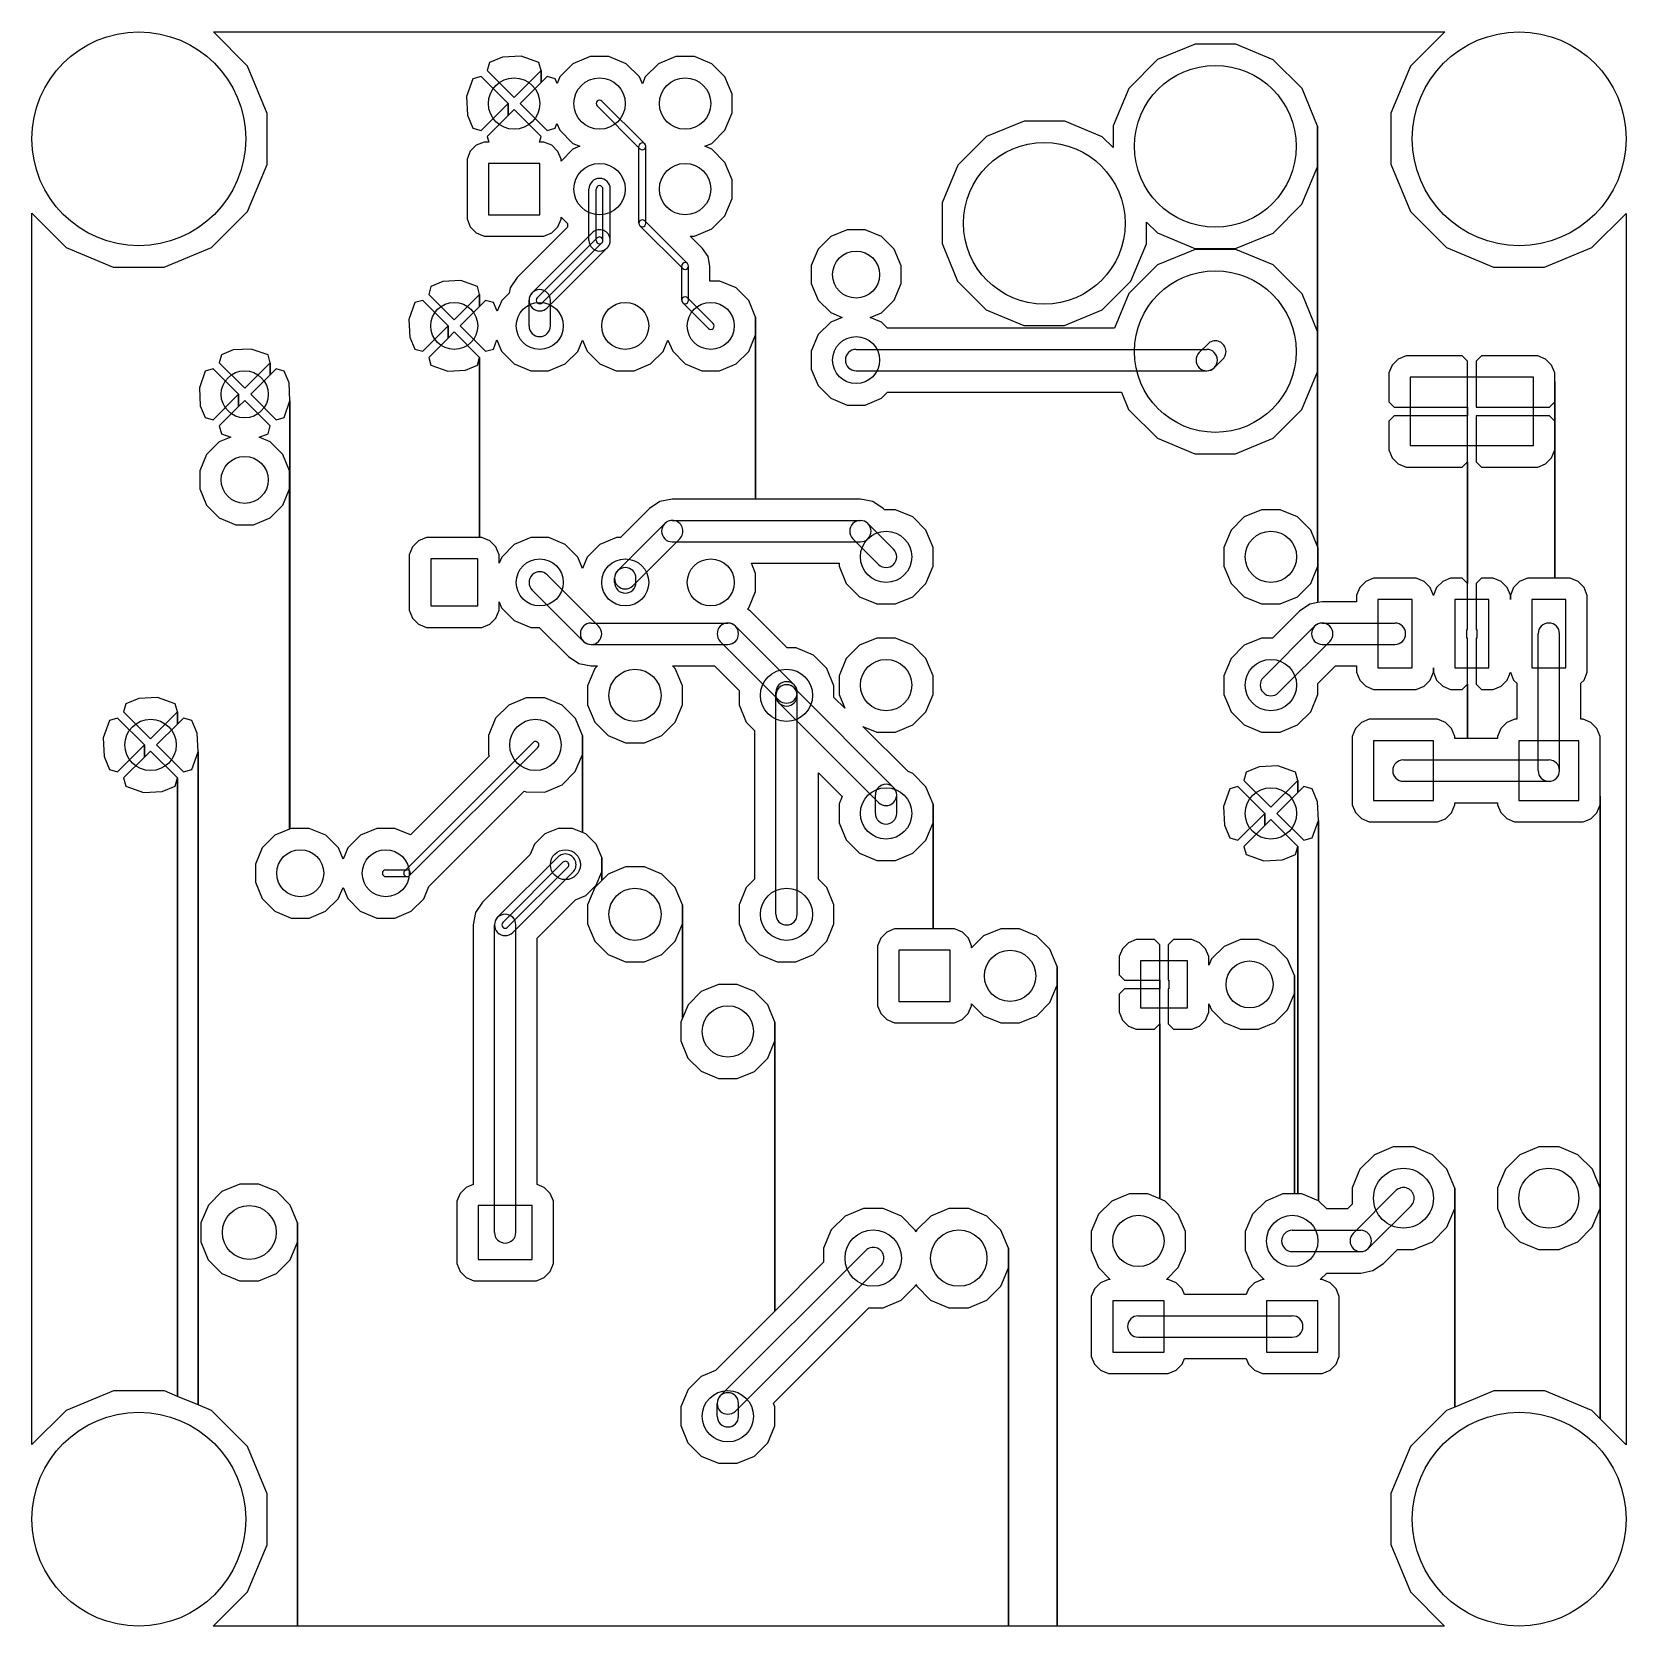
# Model space of a CAD drawing. Extents: x 10.8 to 58.2, y -58.2 to -10.8.
import ezdxf

# ---------------------------------------------------------------- set-up
doc = ezdxf.new("R2010")
doc.units = 0
doc.header["$MEASUREMENT"] = 0
doc.layers.add('BLACK', color=250, linetype='CONTINUOUS')

msp = doc.modelspace()

# ---------------------------------------------------------------- linework, layer by layer
at = {"layer": 'BLACK'}
for p, q in [((17.2318, -11.8446), (16.2145, -10.8255)), ((16.2145, -10.8255), (52.7872, -10.8255)), ((17.2318, -11.8446), (16.2145, -10.8255)), ((16.2145, -10.8255), (52.7872, -10.8255)), ((52.7872, -10.8255), (51.7719, -11.839)), ((52.7872, -10.8255), (51.7719, -11.839)), ((45.3729, -11.1882), (44.2569, -11.6493)), ((45.3729, -11.1882), (44.2569, -11.6493)), ((46.5804, -11.1892), (45.3729, -11.1882)), ((46.5804, -11.1892), (45.3729, -11.1882)), ((47.6956, -11.6523), (46.5804, -11.1892)), ((47.6956, -11.6523), (46.5804, -11.1892)), ((24.4149, -11.7316), (24.3454, -11.9738)), ((24.4149, -11.7316), (24.3454, -11.9738)), ((24.7986, -11.5726), (24.4149, -11.7316)), ((24.7986, -11.5726), (24.4149, -11.7316)), ((25.3537, -11.5449), (24.7986, -11.5726)), ((25.3537, -11.5449), (24.7986, -11.5726)), ((25.8771, -11.7316), (25.3537, -11.5449)), ((25.8771, -11.7316), (25.3537, -11.5449)), ((25.9466, -11.9738), (25.8771, -11.7316)), ((25.9466, -11.9738), (25.8771, -11.7316)), ((26.8957, -11.769), (26.5024, -12.1616)), ((26.8957, -11.769), (26.5024, -12.1616)), ((27.4093, -11.5568), (26.8957, -11.769)), ((27.4093, -11.5568), (26.8957, -11.769)), ((27.9651, -11.5572), (27.4093, -11.5568)), ((27.9651, -11.5572), (27.4093, -11.5568)), ((28.4784, -11.7704), (27.9651, -11.5572)), ((28.4784, -11.7704), (27.9651, -11.5572)), ((28.871, -12.1637), (28.4784, -11.7704)), ((28.871, -12.1637), (28.4784, -11.7704)), ((29.4357, -11.769), (29.0424, -12.1616)), ((29.4357, -11.769), (29.0424, -12.1616)), ((29.9493, -11.5568), (29.4357, -11.769)), ((29.9493, -11.5568), (29.4357, -11.769)), ((30.5051, -11.5572), (29.9493, -11.5568)), ((30.5051, -11.5572), (29.9493, -11.5568)), ((31.0184, -11.7704), (30.5051, -11.5572)), ((31.0184, -11.7704), (30.5051, -11.5572)), ((31.411, -12.1637), (31.0184, -11.7704)), ((31.411, -12.1637), (31.0184, -11.7704)), ((44.2569, -11.6493), (43.4023, -12.5024)), ((44.2569, -11.6493), (43.4023, -12.5024)), ((48.5487, -12.5069), (47.6956, -11.6523)), ((48.5487, -12.5069), (47.6956, -11.6523)), ((17.8107, -13.2455), (17.2318, -11.8446)), ((17.8107, -13.2455), (17.2318, -11.8446)), ((23.9236, -12.2229), (23.7369, -12.7463)), ((23.9236, -12.2229), (23.7369, -12.7463)), ((24.1658, -12.1534), (23.9236, -12.2229)), ((24.1658, -12.1534), (23.9236, -12.2229)), ((24.9664, -12.954), (24.1658, -12.1534)), ((24.9664, -12.954), (24.1658, -12.1534)), ((24.3454, -11.9738), (25.146, -12.7744)), ((24.3454, -11.9738), (25.146, -12.7744)), ((25.146, -12.7744), (25.9466, -11.9738)), ((25.146, -12.7744), (25.9466, -11.9738)), ((25.9466, -12.333), (25.9466, -11.9738)), ((25.9466, -11.9738), (25.9466, -12.333)), ((25.9466, -12.333), (25.9466, -11.9738)), ((25.9466, -11.9738), (25.9466, -12.333)), ((26.1262, -12.1534), (25.9466, -12.333)), ((26.1262, -12.1534), (25.9466, -12.333)), ((26.3684, -12.2229), (26.1262, -12.1534)), ((26.3684, -12.2229), (26.1262, -12.1534)), ((26.4226, -12.3537), (26.3684, -12.2229)), ((26.4226, -12.3537), (26.3684, -12.2229)), ((26.5024, -12.1616), (26.4226, -12.3537)), ((26.5024, -12.1616), (26.4226, -12.3537)), ((28.9561, -12.3695), (28.871, -12.1637)), ((28.9561, -12.3695), (28.871, -12.1637)), ((29.0424, -12.1616), (28.9561, -12.3695)), ((29.0424, -12.1616), (28.9561, -12.3695)), ((31.6232, -12.6773), (31.411, -12.1637)), ((31.6232, -12.6773), (31.411, -12.1637)), ((51.7719, -11.839), (51.1907, -13.2388)), ((51.7719, -11.839), (51.1907, -13.2388)), ((23.7369, -12.7463), (23.7646, -13.3014)), ((23.7369, -12.7463), (23.7646, -13.3014)), ((25.9466, -12.333), (25.3256, -12.954)), ((25.9466, -12.333), (25.3256, -12.954)), ((31.6228, -13.2331), (31.6232, -12.6773)), ((31.6228, -13.2331), (31.6232, -12.6773)), ((43.4023, -12.5024), (42.9392, -13.6176)), ((43.4023, -12.5024), (42.9392, -13.6176)), ((49.0098, -13.6229), (48.5487, -12.5069)), ((49.0098, -13.6229), (48.5487, -12.5069)), ((17.8093, -14.7612), (17.8107, -13.2455)), ((17.8093, -14.7612), (17.8107, -13.2455)), ((24.1658, -13.7546), (24.9664, -12.954)), ((24.1658, -13.7546), (24.9664, -12.954)), ((24.9664, -13.3132), (24.9664, -12.954)), ((24.9664, -12.954), (24.9664, -13.3132)), ((24.9664, -13.3132), (24.9664, -12.954)), ((24.9664, -12.954), (24.9664, -13.3132)), ((25.146, -13.1336), (24.9664, -13.3132)), ((25.146, -13.1336), (24.9664, -13.3132)), ((25.9466, -13.9342), (25.146, -13.1336)), ((25.9466, -13.9342), (25.146, -13.1336)), ((25.3256, -12.954), (26.1262, -13.7546)), ((25.3256, -12.954), (26.1262, -13.7546)), ((27.6142, -13.0258), (28.8842, -14.2958)), ((27.7578, -12.8822), (29.0278, -14.1522)), ((31.4096, -13.7464), (31.6228, -13.2331)), ((31.4096, -13.7464), (31.6228, -13.2331)), ((51.1907, -13.2388), (51.1893, -14.7545)), ((51.1907, -13.2388), (51.1893, -14.7545)), ((23.7646, -13.3014), (23.9236, -13.6851)), ((23.7646, -13.3014), (23.9236, -13.6851)), ((23.9236, -13.6851), (24.1658, -13.7546)), ((23.9236, -13.6851), (24.1658, -13.7546)), ((24.9664, -13.3132), (24.3454, -13.9342)), ((24.9664, -13.3132), (24.3454, -13.9342)), ((26.1262, -13.7546), (26.3684, -13.6851)), ((26.1262, -13.7546), (26.3684, -13.6851)), ((26.3684, -13.6851), (26.4185, -13.5447)), ((26.3684, -13.6851), (26.4185, -13.5447)), ((26.4185, -13.5447), (26.501, -13.7443)), ((26.4185, -13.5447), (26.501, -13.7443)), ((40.2929, -13.4742), (39.1769, -13.9353)), ((40.2929, -13.4742), (39.1769, -13.9353)), ((41.5004, -13.4752), (40.2929, -13.4742)), ((41.5004, -13.4752), (40.2929, -13.4742)), ((42.6156, -13.9383), (41.5004, -13.4752)), ((42.6156, -13.9383), (41.5004, -13.4752)), ((42.9392, -13.6176), (42.9387, -14.2619)), ((42.9392, -13.6176), (42.9387, -14.2619)), ((49.0088, -14.8304), (49.0098, -13.6229)), ((49.0088, -14.8304), (49.0098, -13.6229)), ((49.0098, -19.7189), (49.0098, -13.6229)), ((49.0098, -13.6229), (49.0098, -19.7189)), ((49.0098, -19.7189), (49.0098, -13.6229)), ((49.0098, -13.6229), (49.0098, -19.7189)), ((24.0248, -14.1934), (23.846, -14.3718)), ((24.0248, -14.1934), (23.846, -14.3718)), ((24.2582, -14.0969), (24.0248, -14.1934)), ((24.2582, -14.0969), (24.0248, -14.1934)), ((24.3921, -14.0969), (24.2582, -14.0969)), ((24.3921, -14.0969), (24.2582, -14.0969)), ((24.3454, -13.9342), (24.3921, -14.0969)), ((24.3454, -13.9342), (24.3921, -14.0969)), ((25.8999, -14.097), (25.9466, -13.9342)), ((25.8999, -14.097), (25.9466, -13.9342)), ((26.0349, -14.0971), (25.8999, -14.097)), ((26.0349, -14.0971), (25.8999, -14.097)), ((26.2682, -14.194), (26.0349, -14.0971)), ((26.2682, -14.194), (26.0349, -14.0971)), ((26.4466, -14.3728), (26.2682, -14.194)), ((26.4466, -14.3728), (26.2682, -14.194)), ((26.501, -13.7443), (26.8936, -14.1376)), ((26.501, -13.7443), (26.8936, -14.1376)), ((26.8936, -14.1376), (27.1015, -14.2239)), ((26.8936, -14.1376), (27.1015, -14.2239)), ((30.8105, -14.2241), (31.0163, -14.139)), ((30.8105, -14.2241), (31.0163, -14.139)), ((31.0163, -14.139), (31.4096, -13.7464)), ((31.0163, -14.139), (31.4096, -13.7464)), ((39.1769, -13.9353), (38.3223, -14.7884)), ((39.1769, -13.9353), (38.3223, -14.7884)), ((42.9387, -14.2619), (42.6156, -13.9383)), ((42.9387, -14.2619), (42.6156, -13.9383)), ((23.7491, -14.6051), (23.7489, -14.8578)), ((23.7491, -14.6051), (23.7489, -14.8578)), ((23.846, -14.3718), (23.7491, -14.6051)), ((23.846, -14.3718), (23.7491, -14.6051)), ((26.5431, -14.6062), (26.4466, -14.3728)), ((26.5431, -14.6062), (26.4466, -14.3728)), ((26.8957, -14.309), (26.5431, -14.661)), ((26.8957, -14.309), (26.5431, -14.661)), ((26.5431, -14.661), (26.5431, -14.6062)), ((26.5431, -14.661), (26.5431, -14.6062)), ((27.1015, -14.2239), (26.8957, -14.309)), ((27.1015, -14.2239), (26.8957, -14.309)), ((28.8544, -16.51), (28.8544, -14.224)), ((29.0576, -16.51), (29.0576, -14.224)), ((31.0184, -14.3104), (30.8105, -14.2241)), ((31.0184, -14.3104), (30.8105, -14.2241)), ((31.411, -14.7037), (31.0184, -14.3104)), ((31.411, -14.7037), (31.0184, -14.3104)), ((17.2281, -16.161), (17.8093, -14.7612)), ((17.2281, -16.161), (17.8093, -14.7612)), ((23.7489, -14.8578), (23.7489, -16.3818)), ((23.7489, -14.8578), (23.7489, -16.3818)), ((24.384, -14.732), (24.384, -16.256)), ((25.908, -14.732), (24.384, -14.732)), ((25.908, -16.256), (25.908, -14.732)), ((31.6232, -15.2173), (31.411, -14.7037)), ((31.6232, -15.2173), (31.411, -14.7037)), ((38.3223, -14.7884), (37.8592, -15.9036)), ((38.3223, -14.7884), (37.8592, -15.9036)), ((48.5457, -15.9456), (49.0088, -14.8304)), ((48.5457, -15.9456), (49.0088, -14.8304)), ((51.1893, -14.7545), (51.7682, -16.1554)), ((51.1893, -14.7545), (51.7682, -16.1554)), ((27.3685, -17.018), (27.3685, -15.494)), ((27.5844, -17.018), (27.5844, -15.494)), ((27.7876, -17.018), (27.7876, -15.494)), ((28.0035, -17.018), (28.0035, -15.494)), ((31.6228, -15.7731), (31.6232, -15.2173)), ((31.6228, -15.7731), (31.6232, -15.2173)), ((31.4096, -16.2864), (31.6228, -15.7731)), ((31.4096, -16.2864), (31.6228, -15.7731)), ((37.8592, -15.9036), (37.8582, -17.1111)), ((37.8592, -15.9036), (37.8582, -17.1111)), ((47.6911, -16.7987), (48.5457, -15.9456)), ((47.6911, -16.7987), (48.5457, -15.9456)), ((10.8255, -52.7855), (10.8255, -16.2128)), ((10.8255, -16.2128), (11.839, -17.2281)), ((10.8255, -52.7855), (10.8255, -16.2128)), ((10.8255, -16.2128), (11.839, -17.2281)), ((16.1554, -17.2318), (17.2281, -16.161)), ((16.1554, -17.2318), (17.2281, -16.161)), ((23.7489, -16.3818), (23.8454, -16.6152)), ((23.7489, -16.3818), (23.8454, -16.6152)), ((24.384, -16.256), (25.908, -16.256)), ((26.446, -16.6162), (26.5429, -16.3829)), ((26.446, -16.6162), (26.5429, -16.3829)), ((26.5429, -16.3829), (26.5429, -16.3263)), ((26.5429, -16.3263), (26.7335, -16.5172)), ((26.5429, -16.3829), (26.5429, -16.3263)), ((26.5429, -16.3263), (26.7335, -16.5172)), ((26.7335, -16.5172), (26.7335, -16.6235)), ((26.7335, -16.5172), (26.7335, -16.6235)), ((29.0278, -16.4382), (30.2978, -17.7082)), ((31.0163, -16.679), (31.4096, -16.2864)), ((31.0163, -16.679), (31.4096, -16.2864)), ((43.9288, -17.1164), (43.9293, -16.4721)), ((43.9288, -17.1164), (43.9293, -16.4721)), ((43.9293, -16.4721), (44.2524, -16.7957)), ((43.9293, -16.4721), (44.2524, -16.7957)), ((51.7682, -16.1554), (52.839, -17.2281)), ((51.7682, -16.1554), (52.839, -17.2281)), ((57.1554, -17.2318), (58.1745, -16.2145)), ((57.1554, -17.2318), (58.1745, -16.2145)), ((58.1745, -16.2145), (58.1745, -52.7872)), ((58.1745, -16.2145), (58.1745, -52.7872)), ((23.8454, -16.6152), (24.0238, -16.794)), ((23.8454, -16.6152), (24.0238, -16.794)), ((24.0238, -16.794), (24.2571, -16.8909)), ((24.0238, -16.794), (24.2571, -16.8909)), ((24.2571, -16.8909), (24.5098, -16.8911)), ((24.2571, -16.8909), (24.5098, -16.8911)), ((24.5098, -16.8911), (26.0338, -16.8911)), ((24.5098, -16.8911), (26.0338, -16.8911)), ((26.7335, -16.6235), (25.2345, -18.1225)), ((26.7335, -16.6235), (25.2345, -18.1225)), ((25.6835, -18.5715), (27.4615, -16.7935)), ((25.8362, -18.7242), (27.6142, -16.9462)), ((26.0338, -16.8911), (26.2672, -16.7946)), ((26.0338, -16.8911), (26.2672, -16.7946)), ((26.2672, -16.7946), (26.446, -16.6162)), ((26.2672, -16.7946), (26.446, -16.6162)), ((28.8842, -16.5818), (30.1542, -17.8518)), ((30.7469, -17.2591), (30.3788, -16.8911)), ((30.3788, -16.8911), (30.5027, -16.8912)), ((30.7469, -17.2591), (30.3788, -16.8911)), ((30.3788, -16.8911), (30.5027, -16.8912)), ((30.5027, -16.8912), (31.0163, -16.679)), ((30.5027, -16.8912), (31.0163, -16.679)), ((34.5516, -16.9029), (34.1762, -17.2776)), ((34.5516, -16.9029), (34.1762, -17.2776)), ((35.0419, -16.7003), (34.5516, -16.9029)), ((35.0419, -16.7003), (34.5516, -16.9029)), ((35.5724, -16.7007), (35.0419, -16.7003)), ((35.5724, -16.7007), (35.0419, -16.7003)), ((36.0624, -16.9042), (35.5724, -16.7007)), ((36.0624, -16.9042), (35.5724, -16.7007)), ((36.4371, -17.2796), (36.0624, -16.9042)), ((36.4371, -17.2796), (36.0624, -16.9042)), ((44.2524, -16.7957), (45.3676, -17.2588)), ((44.2524, -16.7957), (45.3676, -17.2588)), ((46.5751, -17.2598), (47.6911, -16.7987)), ((46.5751, -17.2598), (47.6911, -16.7987)), ((11.839, -17.2281), (13.2388, -17.8093)), ((11.839, -17.2281), (13.2388, -17.8093)), ((14.7545, -17.8107), (16.1554, -17.2318)), ((14.7545, -17.8107), (16.1554, -17.2318)), ((25.9798, -18.8678), (27.7578, -17.0898)), ((26.1325, -19.0205), (27.9105, -17.2425)), ((30.9065, -17.4981), (30.7469, -17.2591)), ((30.9065, -17.4981), (30.7469, -17.2591)), ((30.9626, -17.78), (30.9065, -17.4981)), ((30.9626, -17.78), (30.9065, -17.4981)), ((34.1762, -17.2776), (33.9727, -17.7676)), ((34.1762, -17.2776), (33.9727, -17.7676)), ((36.6397, -17.7699), (36.4371, -17.2796)), ((36.6397, -17.7699), (36.4371, -17.2796)), ((37.8582, -17.1111), (38.3193, -18.2271)), ((37.8582, -17.1111), (38.3193, -18.2271)), ((43.4657, -18.2316), (43.9288, -17.1164)), ((43.4657, -18.2316), (43.9288, -17.1164)), ((45.3729, -17.2842), (44.2569, -17.7453)), ((45.3729, -17.2842), (44.2569, -17.7453)), ((45.3676, -17.2588), (46.5751, -17.2598)), ((45.3676, -17.2588), (46.5751, -17.2598)), ((46.5804, -17.2852), (45.3729, -17.2842)), ((46.5804, -17.2852), (45.3729, -17.2842)), ((47.6956, -17.7483), (46.5804, -17.2852)), ((47.6956, -17.7483), (46.5804, -17.2852)), ((52.839, -17.2281), (54.2388, -17.8093)), ((52.839, -17.2281), (54.2388, -17.8093)), ((55.7545, -17.8107), (57.1554, -17.2318)), ((55.7545, -17.8107), (57.1554, -17.2318)), ((13.2388, -17.8093), (14.7545, -17.8107)), ((13.2388, -17.8093), (14.7545, -17.8107)), ((30.1244, -18.796), (30.1244, -17.78)), ((30.3276, -18.796), (30.3276, -17.78)), ((30.9626, -18.2245), (30.9626, -17.78)), ((30.9626, -18.2245), (30.9626, -17.78)), ((33.9727, -17.7676), (33.9723, -18.2981)), ((33.9727, -17.7676), (33.9723, -18.2981)), ((36.6393, -18.3004), (36.6397, -17.7699)), ((36.6393, -18.3004), (36.6397, -17.7699)), ((44.2569, -17.7453), (43.4023, -18.5984)), ((44.2569, -17.7453), (43.4023, -18.5984)), ((48.5487, -18.6029), (47.6956, -17.7483)), ((48.5487, -18.6029), (47.6956, -17.7483)), ((54.2388, -17.8093), (55.7545, -17.8107)), ((54.2388, -17.8093), (55.7545, -17.8107)), ((22.6751, -18.3882), (22.6134, -18.6238)), ((22.6751, -18.3882), (22.6134, -18.6238)), ((23.0308, -18.2409), (22.6751, -18.3882)), ((23.0308, -18.2409), (22.6751, -18.3882)), ((23.5605, -18.2121), (23.0308, -18.2409)), ((23.5605, -18.2121), (23.0308, -18.2409)), ((24.0609, -18.3882), (23.5605, -18.2121)), ((24.0609, -18.3882), (23.5605, -18.2121)), ((24.1226, -18.6238), (24.0609, -18.3882)), ((24.1226, -18.6238), (24.0609, -18.3882)), ((25.028, -18.4315), (24.998, -18.5822)), ((25.028, -18.4315), (24.998, -18.5822)), ((25.2345, -18.1225), (25.028, -18.4315)), ((25.2345, -18.1225), (25.028, -18.4315)), ((31.2544, -18.2247), (30.9626, -18.2245)), ((31.2544, -18.2247), (30.9626, -18.2245)), ((31.7444, -18.4282), (31.2544, -18.2247)), ((31.7444, -18.4282), (31.2544, -18.2247)), ((32.1191, -18.8036), (31.7444, -18.4282)), ((32.1191, -18.8036), (31.7444, -18.4282)), ((33.9723, -18.2981), (34.1749, -18.7884)), ((33.9723, -18.2981), (34.1749, -18.7884)), ((36.4358, -18.7904), (36.6393, -18.3004)), ((36.4358, -18.7904), (36.6393, -18.3004)), ((38.3193, -18.2271), (39.1724, -19.0817)), ((38.3193, -18.2271), (39.1724, -19.0817)), ((42.6111, -19.0847), (43.4657, -18.2316)), ((42.6111, -19.0847), (43.4657, -18.2316)), ((22.1982, -18.8651), (22.0221, -19.3655)), ((22.1982, -18.8651), (22.0221, -19.3655)), ((22.4338, -18.8034), (22.1982, -18.8651)), ((22.4338, -18.8034), (22.1982, -18.8651)), ((23.1884, -19.558), (22.4338, -18.8034)), ((23.1884, -19.558), (22.4338, -18.8034)), ((22.6134, -18.6238), (23.368, -19.3784)), ((22.6134, -18.6238), (23.368, -19.3784)), ((23.368, -19.3784), (24.1226, -18.6238)), ((23.368, -19.3784), (24.1226, -18.6238)), ((24.1226, -18.983), (24.1226, -18.6238)), ((24.1226, -18.6238), (24.1226, -18.983)), ((24.1226, -18.983), (24.1226, -18.6238)), ((24.1226, -18.6238), (24.1226, -18.983)), ((24.3022, -18.8034), (24.1226, -18.983)), ((24.3022, -18.8034), (24.1226, -18.983)), ((24.5378, -18.8651), (24.3022, -18.8034)), ((24.5378, -18.8651), (24.3022, -18.8034)), ((24.6447, -19.1231), (24.5378, -18.8651)), ((24.6447, -19.1231), (24.5378, -18.8651)), ((24.7782, -18.8016), (24.6447, -19.1231)), ((24.7782, -18.8016), (24.6447, -19.1231)), ((24.998, -18.5822), (24.7782, -18.8016)), ((24.998, -18.5822), (24.7782, -18.8016)), ((25.5905, -19.558), (25.5905, -18.796)), ((26.2255, -19.558), (26.2255, -18.796)), ((30.1542, -18.8678), (30.9162, -19.6298)), ((30.2978, -18.7242), (31.0598, -19.4862)), ((32.3217, -19.2939), (32.1191, -18.8036)), ((32.3217, -19.2939), (32.1191, -18.8036)), ((34.1749, -18.7884), (34.5496, -19.1638)), ((34.1749, -18.7884), (34.5496, -19.1638)), ((36.0604, -19.1651), (36.4358, -18.7904)), ((36.0604, -19.1651), (36.4358, -18.7904)), ((43.4023, -18.5984), (42.9775, -19.6215)), ((43.4023, -18.5984), (42.9775, -19.6215)), ((49.0098, -19.7189), (48.5487, -18.6029)), ((49.0098, -19.7189), (48.5487, -18.6029)), ((22.0221, -19.3655), (22.0509, -19.8952)), ((22.0221, -19.3655), (22.0509, -19.8952)), ((24.1226, -18.983), (23.5476, -19.558)), ((24.1226, -18.983), (23.5476, -19.558)), ((32.3213, -19.8244), (32.3217, -19.2939)), ((32.3213, -19.8244), (32.3217, -19.2939)), ((32.3217, -24.7015), (32.3217, -19.2939)), ((32.3217, -19.2939), (32.3217, -24.7015)), ((32.3217, -24.7015), (32.3217, -19.2939)), ((32.3217, -19.2939), (32.3217, -24.7015)), ((34.5496, -19.1638), (34.8874, -19.3041)), ((34.5496, -19.1638), (34.8874, -19.3041)), ((34.8874, -19.3041), (34.5516, -19.4429)), ((34.8874, -19.3041), (34.5516, -19.4429)), ((35.7246, -19.3039), (36.0604, -19.1651)), ((35.7246, -19.3039), (36.0604, -19.1651)), ((36.0624, -19.4442), (35.7246, -19.3039)), ((36.0624, -19.4442), (35.7246, -19.3039)), ((39.1724, -19.0817), (40.2876, -19.5448)), ((39.1724, -19.0817), (40.2876, -19.5448)), ((41.4951, -19.5458), (42.6111, -19.0847)), ((41.4951, -19.5458), (42.6111, -19.0847)), ((22.4338, -20.3126), (23.1884, -19.558)), ((22.4338, -20.3126), (23.1884, -19.558)), ((23.1884, -19.9172), (23.1884, -19.558)), ((23.1884, -19.558), (23.1884, -19.9172)), ((23.1884, -19.9172), (23.1884, -19.558)), ((23.1884, -19.558), (23.1884, -19.9172)), ((23.368, -19.7376), (23.1884, -19.9172)), ((23.368, -19.7376), (23.1884, -19.9172)), ((24.1226, -20.4922), (23.368, -19.7376)), ((24.1226, -20.4922), (23.368, -19.7376)), ((23.5476, -19.558), (24.3022, -20.3126)), ((23.5476, -19.558), (24.3022, -20.3126)), ((32.1178, -20.3144), (32.3213, -19.8244)), ((32.1178, -20.3144), (32.3213, -19.8244)), ((34.1762, -19.8176), (33.9727, -20.3076)), ((34.1762, -19.8176), (33.9727, -20.3076)), ((34.5516, -19.4429), (34.1762, -19.8176)), ((34.5516, -19.4429), (34.1762, -19.8176)), ((36.2394, -19.6215), (36.0624, -19.4442)), ((36.2394, -19.6215), (36.0624, -19.4442)), ((42.9775, -19.6215), (36.2394, -19.6215)), ((42.9775, -19.6215), (36.2394, -19.6215)), ((40.2876, -19.5448), (41.4951, -19.5458)), ((40.2876, -19.5448), (41.4951, -19.5458)), ((49.0088, -20.9264), (49.0098, -19.7189)), ((49.0088, -20.9264), (49.0098, -19.7189)), ((49.0098, -26.1093), (49.0098, -19.7189)), ((49.0098, -19.7189), (49.0098, -26.1093)), ((49.0098, -26.1093), (49.0098, -19.7189)), ((49.0098, -19.7189), (49.0098, -26.1093)), ((16.8078, -20.2729), (16.4521, -20.4202)), ((16.8078, -20.2729), (16.4521, -20.4202)), ((17.3375, -20.2441), (16.8078, -20.2729)), ((17.3375, -20.2441), (16.8078, -20.2729)), ((17.8379, -20.4202), (17.3375, -20.2441)), ((17.8379, -20.4202), (17.3375, -20.2441)), ((22.0509, -19.8952), (22.1982, -20.2509)), ((22.0509, -19.8952), (22.1982, -20.2509)), ((22.1982, -20.2509), (22.4338, -20.3126)), ((22.1982, -20.2509), (22.4338, -20.3126)), ((23.1884, -19.9172), (22.6134, -20.4922)), ((23.1884, -19.9172), (22.6134, -20.4922)), ((24.3022, -20.3126), (24.5378, -20.2509)), ((24.3022, -20.3126), (24.5378, -20.2509)), ((24.5378, -20.2509), (24.6361, -19.9717)), ((24.5378, -20.2509), (24.6361, -19.9717)), ((24.6361, -19.9717), (24.7769, -20.3124)), ((24.6361, -19.9717), (24.7769, -20.3124)), ((24.7769, -20.3124), (25.1516, -20.6878)), ((24.7769, -20.3124), (25.1516, -20.6878)), ((26.6624, -20.6891), (27.0378, -20.3144)), ((26.6624, -20.6891), (27.0378, -20.3144)), ((27.0378, -20.3144), (27.1781, -19.9766)), ((27.0378, -20.3144), (27.1781, -19.9766)), ((27.1781, -19.9766), (27.3169, -20.3124)), ((27.1781, -19.9766), (27.3169, -20.3124)), ((27.3169, -20.3124), (27.6916, -20.6878)), ((27.3169, -20.3124), (27.6916, -20.6878)), ((29.2024, -20.6891), (29.5778, -20.3144)), ((29.2024, -20.6891), (29.5778, -20.3144)), ((29.5778, -20.3144), (29.7181, -19.9766)), ((29.5778, -20.3144), (29.7181, -19.9766)), ((29.7181, -19.9766), (29.8569, -20.3124)), ((29.7181, -19.9766), (29.8569, -20.3124)), ((29.8569, -20.3124), (30.2316, -20.6878)), ((29.8569, -20.3124), (30.2316, -20.6878)), ((31.7424, -20.6891), (32.1178, -20.3144)), ((31.7424, -20.6891), (32.1178, -20.3144)), ((33.9727, -20.3076), (33.9723, -20.8381)), ((33.9727, -20.3076), (33.9723, -20.8381)), ((35.306, -20.2565), (45.72, -20.2565)), ((45.4955, -20.3495), (45.7495, -20.0955)), ((45.4955, -20.3495), (45.7495, -20.0955)), ((16.4521, -20.4202), (16.3904, -20.6558)), ((16.4521, -20.4202), (16.3904, -20.6558)), ((16.3904, -20.6558), (17.145, -21.4104)), ((16.3904, -20.6558), (17.145, -21.4104)), ((17.145, -21.4104), (17.8996, -20.6558)), ((17.145, -21.4104), (17.8996, -20.6558)), ((17.8996, -20.6558), (17.8379, -20.4202)), ((17.8996, -20.6558), (17.8379, -20.4202)), ((17.8996, -21.015), (17.8996, -20.6558)), ((17.8996, -20.6558), (17.8996, -21.015)), ((17.8996, -21.015), (17.8996, -20.6558)), ((17.8996, -20.6558), (17.8996, -21.015)), ((22.6134, -20.4922), (22.6751, -20.7278)), ((22.6134, -20.4922), (22.6751, -20.7278)), ((22.6751, -20.7278), (23.1755, -20.9039)), ((22.6751, -20.7278), (23.1755, -20.9039)), ((23.7052, -20.8751), (24.0609, -20.7278)), ((23.7052, -20.8751), (24.0609, -20.7278)), ((24.0609, -20.7278), (24.1226, -20.4922)), ((24.0609, -20.7278), (24.1226, -20.4922)), ((24.1226, -25.8445), (24.1226, -20.4922)), ((24.1226, -20.4922), (24.1226, -25.8445)), ((24.1226, -25.8445), (24.1226, -20.4922)), ((24.1226, -20.4922), (24.1226, -25.8445)), ((25.1516, -20.6878), (25.6416, -20.8913)), ((25.1516, -20.6878), (25.6416, -20.8913)), ((26.1721, -20.8917), (26.6624, -20.6891)), ((26.1721, -20.8917), (26.6624, -20.6891)), ((27.6916, -20.6878), (28.1816, -20.8913)), ((27.6916, -20.6878), (28.1816, -20.8913)), ((28.7121, -20.8917), (29.2024, -20.6891)), ((28.7121, -20.8917), (29.2024, -20.6891)), ((30.2316, -20.6878), (30.7216, -20.8913)), ((30.2316, -20.6878), (30.7216, -20.8913)), ((31.2521, -20.8917), (31.7424, -20.6891)), ((31.2521, -20.8917), (31.7424, -20.6891)), ((45.9445, -20.7985), (46.1985, -20.5445)), ((45.9445, -20.7985), (46.1985, -20.5445)), ((51.2272, -20.7218), (51.1303, -20.9551)), ((51.2272, -20.7218), (51.1303, -20.9551)), ((51.406, -20.5434), (51.2272, -20.7218)), ((51.406, -20.5434), (51.2272, -20.7218)), ((51.6394, -20.4469), (51.406, -20.5434)), ((51.6394, -20.4469), (51.406, -20.5434)), ((53.3083, -20.447), (51.6394, -20.4469)), ((53.3083, -20.447), (51.6394, -20.4469)), ((53.467, -20.6058), (53.3083, -20.447)), ((53.467, -20.6058), (53.3083, -20.447)), ((53.467, -21.971), (53.467, -20.6058)), ((53.467, -21.971), (53.467, -20.6058)), ((53.8798, -20.447), (53.721, -20.6058)), ((53.8798, -20.447), (53.721, -20.6058)), ((53.721, -20.6058), (53.721, -21.971)), ((53.721, -20.6058), (53.721, -21.971)), ((55.5486, -20.4469), (53.8798, -20.447)), ((55.5486, -20.4469), (53.8798, -20.447)), ((55.782, -20.5434), (55.5486, -20.4469)), ((55.782, -20.5434), (55.5486, -20.4469)), ((55.9608, -20.7218), (55.782, -20.5434)), ((55.9608, -20.7218), (55.782, -20.5434)), ((56.0577, -20.9551), (55.9608, -20.7218)), ((56.0577, -20.9551), (55.9608, -20.7218)), ((15.9752, -20.8971), (15.7991, -21.3975)), ((15.9752, -20.8971), (15.7991, -21.3975)), ((16.2108, -20.8354), (15.9752, -20.8971)), ((16.2108, -20.8354), (15.9752, -20.8971)), ((16.9654, -21.59), (16.2108, -20.8354)), ((16.9654, -21.59), (16.2108, -20.8354)), ((17.8996, -21.015), (17.3246, -21.59)), ((17.8996, -21.015), (17.3246, -21.59)), ((18.0792, -20.8354), (17.8996, -21.015)), ((18.0792, -20.8354), (17.8996, -21.015)), ((18.3148, -20.8971), (18.0792, -20.8354)), ((18.3148, -20.8971), (18.0792, -20.8354)), ((18.4621, -21.2528), (18.3148, -20.8971)), ((18.4621, -21.2528), (18.3148, -20.8971)), ((18.4909, -21.7825), (18.4621, -21.2528)), ((18.4909, -21.7825), (18.4621, -21.2528)), ((23.1755, -20.9039), (23.7052, -20.8751)), ((23.1755, -20.9039), (23.7052, -20.8751)), ((25.6416, -20.8913), (26.1721, -20.8917)), ((25.6416, -20.8913), (26.1721, -20.8917)), ((28.1816, -20.8913), (28.7121, -20.8917)), ((28.1816, -20.8913), (28.7121, -20.8917)), ((30.7216, -20.8913), (31.2521, -20.8917)), ((30.7216, -20.8913), (31.2521, -20.8917)), ((33.9723, -20.8381), (34.1749, -21.3284)), ((33.9723, -20.8381), (34.1749, -21.3284)), ((35.306, -20.8915), (45.72, -20.8915)), ((48.5457, -22.0416), (49.0088, -20.9264)), ((48.5457, -22.0416), (49.0088, -20.9264)), ((51.1303, -20.9551), (51.1301, -21.2078)), ((51.1303, -20.9551), (51.1301, -21.2078)), ((51.1301, -21.2078), (51.1302, -21.8123)), ((51.1301, -21.2078), (51.1302, -21.8123)), ((51.7652, -21.082), (51.7652, -23.114)), ((55.4228, -21.082), (51.7652, -21.082)), ((55.4228, -23.114), (55.4228, -21.082)), ((56.0579, -21.2078), (56.0577, -20.9551)), ((56.0579, -21.2078), (56.0577, -20.9551)), ((56.0578, -21.8123), (56.0579, -21.2078)), ((56.0578, -21.8123), (56.0579, -21.2078)), ((56.0579, -22.9882), (56.0579, -21.2078)), ((56.0579, -21.2078), (56.0579, -22.9882)), ((56.0579, -22.9882), (56.0579, -21.2078)), ((56.0579, -21.2078), (56.0579, -22.9882)), ((15.7991, -21.3975), (15.8279, -21.9272)), ((15.7991, -21.3975), (15.8279, -21.9272)), ((16.2108, -22.3446), (16.9654, -21.59)), ((16.2108, -22.3446), (16.9654, -21.59)), ((16.9654, -21.9492), (16.9654, -21.59)), ((16.9654, -21.59), (16.9654, -21.9492)), ((16.9654, -21.9492), (16.9654, -21.59)), ((16.9654, -21.59), (16.9654, -21.9492)), ((17.145, -21.7696), (16.9654, -21.9492)), ((17.145, -21.7696), (16.9654, -21.9492)), ((17.8996, -22.5242), (17.145, -21.7696)), ((17.8996, -22.5242), (17.145, -21.7696)), ((17.3246, -21.59), (18.0792, -22.3446)), ((17.3246, -21.59), (18.0792, -22.3446)), ((34.1749, -21.3284), (34.5496, -21.7038)), ((34.1749, -21.3284), (34.5496, -21.7038)), ((34.5496, -21.7038), (35.0396, -21.9073)), ((34.5496, -21.7038), (35.0396, -21.9073)), ((35.5701, -21.9077), (36.0604, -21.7051)), ((35.5701, -21.9077), (36.0604, -21.7051)), ((36.0604, -21.7051), (36.2393, -21.5265)), ((36.0604, -21.7051), (36.2393, -21.5265)), ((36.2393, -21.5265), (43.1883, -21.5265)), ((36.2393, -21.5265), (43.1883, -21.5265)), ((43.1883, -21.5265), (43.3993, -22.0371)), ((43.1883, -21.5265), (43.3993, -22.0371)), ((15.8279, -21.9272), (15.9752, -22.2829)), ((15.8279, -21.9272), (15.9752, -22.2829)), ((16.9654, -21.9492), (16.3904, -22.5242)), ((16.9654, -21.9492), (16.3904, -22.5242)), ((18.3148, -22.2829), (18.4909, -21.7825)), ((18.3148, -22.2829), (18.4909, -21.7825)), ((18.4909, -34.4972), (18.4909, -21.7825)), ((18.4909, -21.7825), (18.4909, -34.4972)), ((18.4909, -34.4972), (18.4909, -21.7825)), ((18.4909, -21.7825), (18.4909, -34.4972)), ((35.0396, -21.9073), (35.5701, -21.9077)), ((35.0396, -21.9073), (35.5701, -21.9077)), ((43.3993, -22.0371), (44.2524, -22.8917)), ((43.3993, -22.0371), (44.2524, -22.8917)), ((47.6911, -22.8947), (48.5457, -22.0416)), ((47.6911, -22.8947), (48.5457, -22.0416)), ((51.1302, -21.8123), (51.289, -21.971)), ((51.1302, -21.8123), (51.289, -21.971)), ((51.289, -22.225), (51.1302, -22.3838)), ((51.289, -22.225), (51.1302, -22.3838)), ((51.289, -21.971), (53.467, -21.971)), ((51.289, -21.971), (53.467, -21.971)), ((53.467, -22.225), (51.289, -22.225)), ((53.467, -22.225), (51.289, -22.225)), ((53.467, -22.225), (53.467, -21.971)), ((53.467, -21.971), (53.467, -22.225)), ((53.467, -22.225), (53.467, -21.971)), ((53.467, -21.971), (53.467, -22.225)), ((53.467, -23.5903), (53.467, -22.225)), ((53.467, -23.5903), (53.467, -22.225)), ((53.721, -21.971), (55.8991, -21.971)), ((53.721, -21.971), (55.8991, -21.971)), ((55.8991, -22.225), (53.721, -22.225)), ((53.721, -22.225), (53.721, -23.5903)), ((55.8991, -22.225), (53.721, -22.225)), ((53.721, -22.225), (53.721, -23.5903)), ((55.8991, -21.971), (56.0578, -21.8123)), ((55.8991, -21.971), (56.0578, -21.8123)), ((56.0578, -22.3838), (55.8991, -22.225)), ((56.0578, -22.3838), (55.8991, -22.225)), ((15.9752, -22.2829), (16.2108, -22.3446)), ((15.9752, -22.2829), (16.2108, -22.3446)), ((16.3904, -22.5242), (16.4521, -22.7598)), ((16.3904, -22.5242), (16.4521, -22.7598)), ((17.8379, -22.7598), (17.8996, -22.5242)), ((17.8379, -22.7598), (17.8996, -22.5242)), ((18.0792, -22.3446), (18.3148, -22.2829)), ((18.0792, -22.3446), (18.3148, -22.2829)), ((51.1302, -22.3838), (51.1301, -22.9882)), ((51.1302, -22.3838), (51.1301, -22.9882)), ((56.0579, -22.9882), (56.0578, -22.3838)), ((56.0579, -22.9882), (56.0578, -22.3838)), ((16.3906, -22.9989), (16.0152, -23.3736)), ((16.3906, -22.9989), (16.0152, -23.3736)), ((16.7313, -22.8581), (16.3906, -22.9989)), ((16.7313, -22.8581), (16.3906, -22.9989)), ((16.4521, -22.7598), (16.7313, -22.8581)), ((16.4521, -22.7598), (16.7313, -22.8581)), ((17.5799, -22.8667), (17.8379, -22.7598)), ((17.5799, -22.8667), (17.8379, -22.7598)), ((17.9014, -23.0002), (17.5799, -22.8667)), ((17.9014, -23.0002), (17.5799, -22.8667)), ((18.2761, -23.3756), (17.9014, -23.0002)), ((18.2761, -23.3756), (17.9014, -23.0002)), ((44.2524, -22.8917), (45.3676, -23.3548)), ((44.2524, -22.8917), (45.3676, -23.3548)), ((46.5751, -23.3558), (47.6911, -22.8947)), ((46.5751, -23.3558), (47.6911, -22.8947)), ((51.1301, -22.9882), (51.1303, -23.2409)), ((51.1301, -22.9882), (51.1303, -23.2409)), ((51.7652, -23.114), (55.4228, -23.114)), ((56.0577, -23.2409), (56.0579, -22.9882)), ((56.0577, -23.2409), (56.0579, -22.9882)), ((56.0579, -27.0509), (56.0579, -22.9882)), ((56.0579, -22.9882), (56.0579, -27.0509)), ((56.0579, -27.0509), (56.0579, -22.9882)), ((56.0579, -22.9882), (56.0579, -27.0509)), ((16.0152, -23.3736), (15.8117, -23.8636)), ((16.0152, -23.3736), (15.8117, -23.8636)), ((18.4787, -23.8659), (18.2761, -23.3756)), ((18.4787, -23.8659), (18.2761, -23.3756)), ((45.3676, -23.3548), (46.5751, -23.3558)), ((45.3676, -23.3548), (46.5751, -23.3558)), ((51.1303, -23.2409), (51.2272, -23.4742)), ((51.1303, -23.2409), (51.2272, -23.4742)), ((51.2272, -23.4742), (51.406, -23.6526)), ((51.2272, -23.4742), (51.406, -23.6526)), ((51.406, -23.6526), (51.6394, -23.7491)), ((51.406, -23.6526), (51.6394, -23.7491)), ((53.3083, -23.749), (53.467, -23.5903)), ((53.3083, -23.749), (53.467, -23.5903)), ((53.467, -27.2098), (53.467, -23.5903)), ((53.467, -23.5903), (53.467, -27.2098)), ((53.467, -27.2098), (53.467, -23.5903)), ((53.467, -23.5903), (53.467, -27.2098)), ((53.721, -23.5903), (53.8798, -23.749)), ((53.721, -23.5903), (53.8798, -23.749)), ((55.5486, -23.7491), (55.782, -23.6526)), ((55.5486, -23.7491), (55.782, -23.6526)), ((55.782, -23.6526), (55.9608, -23.4742)), ((55.782, -23.6526), (55.9608, -23.4742)), ((55.9608, -23.4742), (56.0577, -23.2409)), ((55.9608, -23.4742), (56.0577, -23.2409)), ((15.8117, -23.8636), (15.8113, -24.3941)), ((15.8117, -23.8636), (15.8113, -24.3941)), ((18.4783, -24.3964), (18.4787, -23.8659)), ((18.4783, -24.3964), (18.4787, -23.8659)), ((18.4787, -34.5022), (18.4787, -23.8659)), ((18.4787, -23.8659), (18.4787, -34.5022)), ((18.4787, -34.5022), (18.4787, -23.8659)), ((18.4787, -23.8659), (18.4787, -34.5022)), ((51.6394, -23.7491), (53.3083, -23.749)), ((51.6394, -23.7491), (53.3083, -23.749)), ((53.8798, -23.749), (55.5486, -23.7491)), ((53.8798, -23.749), (55.5486, -23.7491)), ((15.8113, -24.3941), (16.0139, -24.8844)), ((15.8113, -24.3941), (16.0139, -24.8844)), ((18.2748, -24.8864), (18.4783, -24.3964)), ((18.2748, -24.8864), (18.4783, -24.3964)), ((16.0139, -24.8844), (16.3886, -25.2598)), ((16.0139, -24.8844), (16.3886, -25.2598)), ((17.8994, -25.2611), (18.2748, -24.8864)), ((17.8994, -25.2611), (18.2748, -24.8864)), ((29.1715, -24.9805), (28.3076, -25.8444)), ((29.1715, -24.9805), (28.3076, -25.8444)), ((29.4805, -24.774), (29.1715, -24.9805)), ((29.4805, -24.774), (29.1715, -24.9805)), ((29.845, -24.7015), (29.4805, -24.774)), ((29.845, -24.7015), (29.4805, -24.774)), ((32.3217, -24.7015), (29.845, -24.7015)), ((32.3217, -24.7015), (29.845, -24.7015)), ((35.433, -24.7015), (32.3217, -24.7015)), ((35.433, -24.7015), (32.3217, -24.7015)), ((35.7975, -24.774), (35.433, -24.7015)), ((35.7975, -24.774), (35.433, -24.7015)), ((36.1065, -24.9805), (35.7975, -24.774)), ((36.1065, -24.9805), (35.7975, -24.774)), ((36.145, -25.019), (36.1065, -24.9805)), ((36.145, -25.019), (36.1065, -24.9805)), ((36.4741, -25.0192), (36.145, -25.019)), ((36.4741, -25.0192), (36.145, -25.019)), ((36.9874, -25.2324), (36.4741, -25.0192)), ((36.9874, -25.2324), (36.4741, -25.0192)), ((47.3483, -25.0188), (46.8347, -25.231)), ((47.3483, -25.0188), (46.8347, -25.231)), ((47.9041, -25.0192), (47.3483, -25.0188)), ((47.9041, -25.0192), (47.3483, -25.0188)), ((48.4174, -25.2324), (47.9041, -25.0192)), ((48.4174, -25.2324), (47.9041, -25.0192)), ((16.3886, -25.2598), (16.8786, -25.4633)), ((16.3886, -25.2598), (16.8786, -25.4633)), ((16.8786, -25.4633), (17.4091, -25.4637)), ((16.8786, -25.4633), (17.4091, -25.4637)), ((17.4091, -25.4637), (17.8994, -25.2611)), ((17.4091, -25.4637), (17.8994, -25.2611)), ((28.2235, -26.8265), (29.6205, -25.4295)), ((29.845, -25.3365), (35.433, -25.3365)), ((35.6575, -25.4295), (36.4195, -26.1915)), ((37.38, -25.6257), (36.9874, -25.2324)), ((37.38, -25.6257), (36.9874, -25.2324)), ((46.8347, -25.231), (46.4414, -25.6236)), ((46.8347, -25.231), (46.4414, -25.6236)), ((48.81, -25.6257), (48.4174, -25.2324)), ((48.81, -25.6257), (48.4174, -25.2324)), ((22.3103, -25.9409), (22.1315, -26.1193)), ((22.3103, -25.9409), (22.1315, -26.1193)), ((22.5437, -25.8444), (22.3103, -25.9409)), ((22.5437, -25.8444), (22.3103, -25.9409)), ((23.9407, -25.8444), (22.5437, -25.8444)), ((23.9407, -25.8444), (22.5437, -25.8444)), ((24.1226, -25.8445), (23.9407, -25.8444)), ((24.1226, -25.8445), (23.9407, -25.8444)), ((24.1934, -25.8446), (24.1226, -25.8445)), ((24.1934, -25.8446), (24.1226, -25.8445)), ((24.4267, -25.9415), (24.1934, -25.8446)), ((24.4267, -25.9415), (24.1934, -25.8446)), ((24.6051, -26.1203), (24.4267, -25.9415)), ((24.6051, -26.1203), (24.4267, -25.9415)), ((25.6439, -25.8443), (25.1536, -26.0469)), ((25.6439, -25.8443), (25.1536, -26.0469)), ((26.1744, -25.8447), (25.6439, -25.8443)), ((26.1744, -25.8447), (25.6439, -25.8443)), ((26.6644, -26.0482), (26.1744, -25.8447)), ((26.6644, -26.0482), (26.1744, -25.8447)), ((28.1839, -25.8443), (27.6936, -26.0469)), ((28.1839, -25.8443), (27.6936, -26.0469)), ((28.3076, -25.8444), (28.1839, -25.8443)), ((28.3076, -25.8444), (28.1839, -25.8443)), ((28.6725, -27.2755), (30.0695, -25.8785)), ((29.845, -25.9715), (35.433, -25.9715)), ((35.2085, -25.8785), (35.9705, -26.6405)), ((37.5922, -26.1393), (37.38, -25.6257)), ((37.5922, -26.1393), (37.38, -25.6257)), ((46.4414, -25.6236), (46.2282, -26.1369)), ((46.4414, -25.6236), (46.2282, -26.1369)), ((49.0098, -26.1093), (48.81, -25.6257)), ((49.0098, -26.1093), (48.81, -25.6257)), ((22.0346, -26.3526), (22.0344, -26.6053)), ((22.0346, -26.3526), (22.0344, -26.6053)), ((22.1315, -26.1193), (22.0346, -26.3526)), ((22.1315, -26.1193), (22.0346, -26.3526)), ((22.6695, -26.4795), (22.6695, -27.8765)), ((24.0665, -26.4795), (22.6695, -26.4795)), ((24.0665, -27.8765), (24.0665, -26.4795)), ((24.7016, -26.3537), (24.6051, -26.1203)), ((24.7016, -26.3537), (24.6051, -26.1203)), ((24.7016, -26.606), (24.7016, -26.3537)), ((24.7016, -26.606), (24.7016, -26.3537)), ((24.7782, -26.4216), (24.7016, -26.606)), ((24.7782, -26.4216), (24.7016, -26.606)), ((25.1536, -26.0469), (24.7782, -26.4216)), ((25.1536, -26.0469), (24.7782, -26.4216)), ((27.0391, -26.4236), (26.6644, -26.0482)), ((27.0391, -26.4236), (26.6644, -26.0482)), ((27.1779, -26.7594), (27.0391, -26.4236)), ((27.1779, -26.7594), (27.0391, -26.4236)), ((27.3182, -26.4216), (27.1779, -26.7594)), ((27.3182, -26.4216), (27.1779, -26.7594)), ((27.6936, -26.0469), (27.3182, -26.4216)), ((27.6936, -26.0469), (27.3182, -26.4216)), ((37.5918, -26.6951), (37.5922, -26.1393)), ((37.5918, -26.6951), (37.5922, -26.1393)), ((46.2282, -26.1369), (46.2278, -26.6927)), ((46.2282, -26.1369), (46.2278, -26.6927)), ((49.0222, -26.1393), (49.0098, -26.1093)), ((49.0222, -26.1393), (49.0098, -26.1093)), ((49.0218, -26.6951), (49.0222, -26.1393)), ((49.0218, -26.6951), (49.0222, -26.1393)), ((49.0222, -27.7747), (49.0222, -26.1393)), ((49.0222, -26.1393), (49.0222, -27.7747)), ((49.0222, -27.7747), (49.0222, -26.1393)), ((49.0222, -26.1393), (49.0222, -27.7747)), ((22.0344, -26.6053), (22.0344, -28.0023)), ((22.0344, -26.6053), (22.0344, -28.0023)), ((26.1325, -26.9535), (27.6565, -28.4775)), ((32.3217, -26.9139), (32.1947, -26.6065)), ((32.1947, -26.6065), (34.7978, -26.6065)), ((32.3217, -26.9139), (32.1947, -26.6065)), ((32.1947, -26.6065), (34.7978, -26.6065)), ((32.3213, -27.4444), (32.3217, -26.9139)), ((32.3213, -27.4444), (32.3217, -26.9139)), ((34.7978, -26.6065), (34.7978, -26.6927)), ((34.7978, -26.6065), (34.7978, -26.6927)), ((34.7978, -26.6927), (35.01, -27.2063)), ((34.7978, -26.6927), (35.01, -27.2063)), ((37.3786, -27.2084), (37.5918, -26.6951)), ((37.3786, -27.2084), (37.5918, -26.6951)), ((46.2278, -26.6927), (46.44, -27.2063)), ((46.2278, -26.6927), (46.44, -27.2063)), ((48.8086, -27.2084), (49.0218, -26.6951)), ((48.8086, -27.2084), (49.0218, -26.6951)), ((25.6835, -27.4025), (27.2075, -28.9265)), ((28.1305, -27.178), (28.1305, -27.051)), ((28.7655, -27.178), (28.7655, -27.051)), ((32.1178, -27.9344), (32.3213, -27.4444)), ((32.1178, -27.9344), (32.3213, -27.4444)), ((35.01, -27.2063), (35.4026, -27.5996)), ((35.01, -27.2063), (35.4026, -27.5996)), ((36.9853, -27.601), (37.3786, -27.2084)), ((36.9853, -27.601), (37.3786, -27.2084)), ((46.44, -27.2063), (46.8326, -27.5996)), ((46.44, -27.2063), (46.8326, -27.5996)), ((48.4153, -27.601), (48.8086, -27.2084)), ((48.4153, -27.601), (48.8086, -27.2084)), ((50.262, -27.3258), (50.1651, -27.5591)), ((50.262, -27.3258), (50.1651, -27.5591)), ((50.4408, -27.1474), (50.262, -27.3258)), ((50.4408, -27.1474), (50.262, -27.3258)), ((50.6742, -27.0509), (50.4408, -27.1474)), ((50.6742, -27.0509), (50.4408, -27.1474)), ((51.6902, -27.0509), (50.6742, -27.0509)), ((51.6902, -27.0509), (50.6742, -27.0509)), ((51.9429, -27.0511), (51.6902, -27.0509)), ((51.9429, -27.0511), (51.6902, -27.0509)), ((52.1762, -27.148), (51.9429, -27.0511)), ((52.1762, -27.148), (51.9429, -27.0511)), ((52.3546, -27.3268), (52.1762, -27.148)), ((52.3546, -27.3268), (52.1762, -27.148)), ((52.4511, -27.5602), (52.3546, -27.3268)), ((52.4511, -27.5602), (52.3546, -27.3268)), ((52.548, -27.3258), (52.4511, -27.5591)), ((52.548, -27.3258), (52.4511, -27.5591)), ((52.7268, -27.1474), (52.548, -27.3258)), ((52.7268, -27.1474), (52.548, -27.3258)), ((52.9602, -27.0509), (52.7268, -27.1474)), ((52.9602, -27.0509), (52.7268, -27.1474)), ((53.3083, -27.051), (52.9602, -27.0509)), ((53.3083, -27.051), (52.9602, -27.0509)), ((53.467, -27.2098), (53.3083, -27.051)), ((53.467, -27.2098), (53.3083, -27.051)), ((53.467, -28.575), (53.467, -27.2098)), ((53.467, -28.575), (53.467, -27.2098)), ((53.8798, -27.051), (53.721, -27.2098)), ((53.8798, -27.051), (53.721, -27.2098)), ((53.721, -27.2098), (53.721, -28.575)), ((53.721, -27.2098), (53.721, -28.575)), ((54.2278, -27.0509), (53.8798, -27.051)), ((54.2278, -27.0509), (53.8798, -27.051)), ((54.4612, -27.1474), (54.2278, -27.0509)), ((54.4612, -27.1474), (54.2278, -27.0509)), ((54.64, -27.3258), (54.4612, -27.1474)), ((54.64, -27.3258), (54.4612, -27.1474)), ((54.7369, -27.5591), (54.64, -27.3258)), ((54.7369, -27.5591), (54.64, -27.3258)), ((54.834, -27.3258), (54.7371, -27.5591)), ((54.834, -27.3258), (54.7371, -27.5591)), ((55.0128, -27.1474), (54.834, -27.3258)), ((55.0128, -27.1474), (54.834, -27.3258)), ((55.2462, -27.0509), (55.0128, -27.1474)), ((55.2462, -27.0509), (55.0128, -27.1474)), ((56.0579, -27.0509), (55.2462, -27.0509)), ((56.0579, -27.0509), (55.2462, -27.0509)), ((56.2622, -27.0509), (56.0579, -27.0509)), ((56.2622, -27.0509), (56.0579, -27.0509)), ((56.5149, -27.0511), (56.2622, -27.0509)), ((56.5149, -27.0511), (56.2622, -27.0509)), ((56.7482, -27.148), (56.5149, -27.0511)), ((56.7482, -27.148), (56.5149, -27.0511)), ((56.9266, -27.3268), (56.7482, -27.148)), ((56.9266, -27.3268), (56.7482, -27.148)), ((57.0231, -27.5602), (56.9266, -27.3268)), ((57.0231, -27.5602), (56.9266, -27.3268)), ((22.6695, -27.8765), (24.0665, -27.8765)), ((24.7014, -28.0034), (24.7016, -27.7507)), ((24.7014, -28.0034), (24.7016, -27.7507)), ((24.7016, -27.7507), (24.7016, -27.7503)), ((24.7016, -27.7503), (24.7769, -27.9324)), ((24.7016, -27.7507), (24.7016, -27.7503)), ((24.7016, -27.7503), (24.7769, -27.9324)), ((24.7769, -27.9324), (25.1516, -28.3078)), ((24.7769, -27.9324), (25.1516, -28.3078)), ((32.0821, -27.97), (32.1178, -27.9344)), ((32.0821, -27.97), (32.1178, -27.9344)), ((35.4026, -27.5996), (35.9159, -27.8128)), ((35.4026, -27.5996), (35.9159, -27.8128)), ((35.9159, -27.8128), (36.4717, -27.8132)), ((35.9159, -27.8128), (36.4717, -27.8132)), ((36.4717, -27.8132), (36.9853, -27.601)), ((36.4717, -27.8132), (36.9853, -27.601)), ((46.8326, -27.5996), (47.3459, -27.8128)), ((46.8326, -27.5996), (47.3459, -27.8128)), ((47.3459, -27.8128), (47.9017, -27.8132)), ((47.3459, -27.8128), (47.9017, -27.8132)), ((47.9017, -27.8132), (48.4153, -27.601)), ((47.9017, -27.8132), (48.4153, -27.601)), ((48.7845, -27.822), (48.4755, -28.0285)), ((48.7845, -27.822), (48.4755, -28.0285)), ((49.0222, -27.7747), (48.7845, -27.822)), ((49.0222, -27.7747), (48.7845, -27.822)), ((49.149, -27.7495), (49.0222, -27.7747)), ((49.149, -27.7495), (49.0222, -27.7747)), ((50.1649, -27.7495), (49.149, -27.7495)), ((50.1649, -27.7495), (49.149, -27.7495)), ((50.1651, -27.5591), (50.1649, -27.7495)), ((50.1651, -27.5591), (50.1649, -27.7495)), ((50.8, -27.686), (50.8, -29.718)), ((51.816, -27.686), (50.8, -27.686)), ((51.816, -29.718), (51.816, -27.686)), ((52.4511, -27.5591), (52.4511, -27.5602)), ((52.4511, -27.5591), (52.4511, -27.5602)), ((53.086, -27.686), (53.086, -29.718)), ((54.102, -27.686), (53.086, -27.686)), ((54.102, -29.718), (54.102, -27.686)), ((54.737, -27.686), (54.7369, -27.5591)), ((54.737, -27.686), (54.7369, -27.5591)), ((54.7371, -27.5591), (54.737, -27.686)), ((54.7371, -27.5591), (54.737, -27.686)), ((55.372, -27.686), (55.372, -29.718)), ((56.388, -27.686), (55.372, -27.686)), ((56.388, -29.718), (56.388, -27.686)), ((57.0231, -29.5922), (57.0231, -27.5602)), ((57.0231, -29.5922), (57.0231, -27.5602)), ((22.0344, -28.0023), (22.1309, -28.2357)), ((22.0344, -28.0023), (22.1309, -28.2357)), ((22.1309, -28.2357), (22.3093, -28.4145)), ((22.1309, -28.2357), (22.3093, -28.4145)), ((24.4257, -28.4151), (24.6045, -28.2367)), ((24.4257, -28.4151), (24.6045, -28.2367)), ((24.6045, -28.2367), (24.7014, -28.0034)), ((24.6045, -28.2367), (24.7014, -28.0034)), ((25.1516, -28.3078), (25.6416, -28.5113)), ((25.1516, -28.3078), (25.6416, -28.5113)), ((27.432, -28.3845), (31.496, -28.3845)), ((32.1695, -28.0285), (32.0821, -27.97)), ((32.1695, -28.0285), (32.0821, -27.97)), ((33.2622, -29.1211), (32.1695, -28.0285)), ((33.2622, -29.1211), (32.1695, -28.0285)), ((48.4755, -28.0285), (47.6749, -28.829)), ((48.4755, -28.0285), (47.6749, -28.829)), ((49.149, -28.3845), (51.308, -28.3845)), ((22.3093, -28.4145), (22.5426, -28.5114)), ((22.3093, -28.4145), (22.5426, -28.5114)), ((22.5426, -28.5114), (22.7953, -28.5116)), ((22.5426, -28.5114), (22.7953, -28.5116)), ((22.7953, -28.5116), (24.1923, -28.5116)), ((22.7953, -28.5116), (24.1923, -28.5116)), ((24.1923, -28.5116), (24.4257, -28.4151)), ((24.1923, -28.5116), (24.4257, -28.4151)), ((25.6416, -28.5113), (25.8944, -28.5115)), ((25.6416, -28.5113), (25.8944, -28.5115)), ((25.8944, -28.5115), (26.7585, -29.3755)), ((25.8944, -28.5115), (26.7585, -29.3755)), ((31.7205, -28.4775), (33.4629, -30.2199)), ((35.9183, -28.8288), (35.4047, -29.041)), ((35.9183, -28.8288), (35.4047, -29.041)), ((36.4741, -28.8292), (35.9183, -28.8288)), ((36.4741, -28.8292), (35.9183, -28.8288)), ((36.9874, -29.0424), (36.4741, -28.8292)), ((36.9874, -29.0424), (36.4741, -28.8292)), ((47.3483, -28.8288), (46.8347, -29.041)), ((47.3483, -28.8288), (46.8347, -29.041)), ((47.6749, -28.829), (47.3483, -28.8288)), ((47.6749, -28.829), (47.3483, -28.8288)), ((48.9245, -28.4775), (47.4005, -30.0015)), ((53.447, -28.829), (53.447, -28.575)), ((53.447, -28.575), (53.467, -28.575)), ((53.447, -28.829), (53.447, -28.575)), ((53.447, -28.575), (53.467, -28.575)), ((53.467, -28.829), (53.447, -28.829)), ((53.467, -28.829), (53.447, -28.829)), ((53.467, -30.1943), (53.467, -28.829)), ((53.467, -30.1943), (53.467, -28.829)), ((53.721, -28.575), (53.741, -28.575)), ((53.721, -28.575), (53.741, -28.575)), ((53.741, -28.829), (53.721, -28.829)), ((53.721, -28.829), (53.721, -30.1943)), ((53.741, -28.829), (53.721, -28.829)), ((53.721, -28.829), (53.721, -30.1943)), ((53.741, -28.575), (53.741, -28.829)), ((53.741, -28.575), (53.741, -28.829)), ((55.5625, -32.766), (55.5625, -28.702)), ((56.1975, -32.766), (56.1975, -28.702)), ((27.432, -29.0195), (31.496, -29.0195)), ((31.2715, -28.9265), (33.0139, -30.6689)), ((33.5201, -29.1213), (33.2622, -29.1211)), ((33.5201, -29.1213), (33.2622, -29.1211)), ((34.038, -29.3364), (33.5201, -29.1213)), ((34.038, -29.3364), (33.5201, -29.1213)), ((34.4342, -29.7333), (34.038, -29.3364)), ((34.4342, -29.7333), (34.038, -29.3364)), ((35.4047, -29.041), (35.0114, -29.4336)), ((35.4047, -29.041), (35.0114, -29.4336)), ((37.38, -29.4357), (36.9874, -29.0424)), ((37.38, -29.4357), (36.9874, -29.0424)), ((46.8347, -29.041), (46.4414, -29.4336)), ((46.8347, -29.041), (46.4414, -29.4336)), ((49.3735, -28.9265), (47.8495, -30.4505)), ((49.149, -29.0195), (51.308, -29.0195)), ((26.7585, -29.3755), (26.7585, -29.3755)), ((26.7585, -29.3755), (27.0675, -29.582)), ((26.7585, -29.3755), (26.7585, -29.3755)), ((26.7585, -29.3755), (27.0675, -29.582)), ((27.0675, -29.582), (27.432, -29.6545)), ((27.0675, -29.582), (27.432, -29.6545)), ((27.5432, -29.7312), (27.3281, -30.2492)), ((27.5432, -29.7312), (27.3281, -30.2492)), ((27.432, -29.6545), (27.62, -29.6545)), ((27.432, -29.6545), (27.62, -29.6545)), ((27.62, -29.6545), (27.5432, -29.7312)), ((27.62, -29.6545), (27.5432, -29.7312)), ((29.9333, -29.7333), (29.8547, -29.6545)), ((29.8547, -29.6545), (31.1015, -29.6545)), ((29.9333, -29.7333), (29.8547, -29.6545)), ((29.8547, -29.6545), (31.1015, -29.6545)), ((30.1475, -30.2516), (29.9333, -29.7333)), ((30.1475, -30.2516), (29.9333, -29.7333)), ((31.1015, -29.6545), (31.8289, -30.3819)), ((31.1015, -29.6545), (31.8289, -30.3819)), ((34.6484, -30.2516), (34.4342, -29.7333)), ((34.6484, -30.2516), (34.4342, -29.7333)), ((35.0114, -29.4336), (34.7982, -29.9469)), ((35.0114, -29.4336), (34.7982, -29.9469)), ((37.5922, -29.9493), (37.38, -29.4357)), ((37.5922, -29.9493), (37.38, -29.4357)), ((46.4414, -29.4336), (46.2282, -29.9469)), ((46.4414, -29.4336), (46.2282, -29.9469)), ((49.022, -30.176), (49.5435, -29.6545)), ((49.022, -30.176), (49.5435, -29.6545)), ((49.5435, -29.6545), (50.1649, -29.6545)), ((49.5435, -29.6545), (50.1649, -29.6545)), ((50.1649, -29.6545), (50.1649, -29.8438)), ((50.1649, -29.6545), (50.1649, -29.8438)), ((50.8, -29.718), (51.816, -29.718)), ((52.4509, -29.8449), (52.451, -29.718)), ((52.4509, -29.8449), (52.451, -29.718)), ((52.451, -29.718), (52.4511, -29.8449)), ((52.451, -29.718), (52.4511, -29.8449)), ((53.086, -29.718), (54.102, -29.718)), ((55.372, -29.718), (56.388, -29.718)), ((57.0229, -29.8449), (57.0231, -29.5922)), ((57.0229, -29.8449), (57.0231, -29.5922)), ((27.3281, -30.2492), (27.3276, -30.81)), ((27.3281, -30.2492), (27.3276, -30.81)), ((30.147, -30.8124), (30.1475, -30.2516)), ((30.147, -30.8124), (30.1475, -30.2516)), ((34.6481, -30.5934), (34.6484, -30.2516)), ((34.6481, -30.5934), (34.6484, -30.2516)), ((34.7982, -29.9469), (34.7978, -30.5027)), ((34.7982, -29.9469), (34.7978, -30.5027)), ((37.5918, -30.5051), (37.5922, -29.9493)), ((37.5918, -30.5051), (37.5922, -29.9493)), ((46.2282, -29.9469), (46.2278, -30.5027)), ((46.2282, -29.9469), (46.2278, -30.5027)), ((49.0218, -30.5051), (49.022, -30.176)), ((49.0218, -30.5051), (49.022, -30.176)), ((50.1649, -29.8438), (50.2614, -30.0772)), ((50.1649, -29.8438), (50.2614, -30.0772)), ((50.2614, -30.0772), (50.4398, -30.256)), ((50.2614, -30.0772), (50.4398, -30.256)), ((50.4398, -30.256), (50.6731, -30.3529)), ((50.4398, -30.256), (50.6731, -30.3529)), ((51.9418, -30.3531), (52.1752, -30.2566)), ((51.9418, -30.3531), (52.1752, -30.2566)), ((52.1752, -30.2566), (52.354, -30.0782)), ((52.1752, -30.2566), (52.354, -30.0782)), ((52.354, -30.0782), (52.4509, -29.8449)), ((52.354, -30.0782), (52.4509, -29.8449)), ((52.4511, -29.8449), (52.548, -30.0782)), ((52.4511, -29.8449), (52.548, -30.0782)), ((52.548, -30.0782), (52.7268, -30.2566)), ((52.548, -30.0782), (52.7268, -30.2566)), ((52.7268, -30.2566), (52.9602, -30.3531)), ((52.7268, -30.2566), (52.9602, -30.3531)), ((53.3083, -30.353), (53.467, -30.1943)), ((53.3083, -30.353), (53.467, -30.1943)), ((53.467, -31.8135), (53.467, -30.1943)), ((53.467, -30.1943), (53.467, -31.8135)), ((53.467, -31.8135), (53.467, -30.1943)), ((53.467, -30.1943), (53.467, -31.8135)), ((53.721, -30.1943), (53.8798, -30.353)), ((53.721, -30.1943), (53.8798, -30.353)), ((54.2278, -30.3531), (54.4612, -30.2566)), ((54.2278, -30.3531), (54.4612, -30.2566)), ((54.4612, -30.2566), (54.64, -30.0782)), ((54.4612, -30.2566), (54.64, -30.0782)), ((54.64, -30.0782), (54.7369, -29.8449)), ((54.64, -30.0782), (54.7369, -29.8449)), ((54.7369, -29.8449), (54.7369, -29.8437)), ((54.7369, -29.8437), (54.7369, -29.8438)), ((54.7369, -29.8449), (54.7369, -29.8437)), ((54.7369, -29.8437), (54.7369, -29.8438)), ((54.7369, -29.8438), (54.8334, -30.0772)), ((54.7369, -29.8438), (54.8334, -30.0772)), ((54.8334, -30.0772), (54.9275, -30.1715)), ((54.8334, -30.0772), (54.9275, -30.1715)), ((54.9275, -30.1715), (54.9275, -31.2419)), ((54.9275, -30.1715), (54.9275, -31.2419)), ((56.8325, -30.1715), (56.926, -30.0782)), ((56.8325, -30.1715), (56.926, -30.0782)), ((56.8325, -31.2421), (56.8325, -30.1715)), ((56.8325, -31.2421), (56.8325, -30.1715)), ((56.926, -30.0782), (57.0229, -29.8449)), ((56.926, -30.0782), (57.0229, -29.8449)), ((14.0036, -30.6226), (13.6199, -30.7816)), ((14.0036, -30.6226), (13.6199, -30.7816)), ((14.5587, -30.5949), (14.0036, -30.6226)), ((14.5587, -30.5949), (14.0036, -30.6226)), ((15.0821, -30.7816), (14.5587, -30.5949)), ((15.0821, -30.7816), (14.5587, -30.5949)), ((25.5043, -30.6068), (24.9907, -30.819)), ((25.5043, -30.6068), (24.9907, -30.819)), ((26.0601, -30.6072), (25.5043, -30.6068)), ((26.0601, -30.6072), (25.5043, -30.6068)), ((26.5734, -30.8204), (26.0601, -30.6072)), ((26.5734, -30.8204), (26.0601, -30.6072)), ((31.8289, -30.3819), (31.8285, -30.81)), ((31.8289, -30.3819), (31.8285, -30.81)), ((32.9209, -30.5308), (32.9209, -30.4444)), ((32.9209, -37.0332), (32.9209, -30.5308)), ((35.9705, -33.7119), (33.0139, -30.7553)), ((36.4195, -33.2629), (33.4629, -30.3063)), ((33.5559, -30.5308), (33.5559, -30.4444)), ((33.5559, -37.0332), (33.5559, -30.5308)), ((34.967, -30.9124), (34.6481, -30.5934)), ((34.967, -30.9124), (34.6481, -30.5934)), ((34.7978, -30.5027), (34.967, -30.9124)), ((34.7978, -30.5027), (34.967, -30.9124)), ((37.3786, -31.0184), (37.5918, -30.5051)), ((37.3786, -31.0184), (37.5918, -30.5051)), ((46.2278, -30.5027), (46.44, -31.0163)), ((46.2278, -30.5027), (46.44, -31.0163)), ((48.8086, -31.0184), (49.0218, -30.5051)), ((48.8086, -31.0184), (49.0218, -30.5051)), ((50.6731, -30.3529), (50.9258, -30.3531)), ((50.6731, -30.3529), (50.9258, -30.3531)), ((50.9258, -30.3531), (51.9418, -30.3531)), ((50.9258, -30.3531), (51.9418, -30.3531)), ((52.9602, -30.3531), (53.3083, -30.353)), ((52.9602, -30.3531), (53.3083, -30.353)), ((53.8798, -30.353), (54.2278, -30.3531)), ((53.8798, -30.353), (54.2278, -30.3531)), ((13.3708, -31.2034), (13.1286, -31.2729)), ((13.3708, -31.2034), (13.1286, -31.2729)), ((14.1714, -32.004), (13.3708, -31.2034)), ((14.1714, -32.004), (13.3708, -31.2034)), ((13.6199, -30.7816), (13.5504, -31.0238)), ((13.6199, -30.7816), (13.5504, -31.0238)), ((13.5504, -31.0238), (14.351, -31.8244)), ((13.5504, -31.0238), (14.351, -31.8244)), ((14.351, -31.8244), (15.1516, -31.0238)), ((14.351, -31.8244), (15.1516, -31.0238)), ((15.1516, -31.0238), (15.0821, -30.7816)), ((15.1516, -31.0238), (15.0821, -30.7816)), ((15.1516, -31.383), (15.1516, -31.0238)), ((15.1516, -31.0238), (15.1516, -31.383)), ((15.1516, -31.383), (15.1516, -31.0238)), ((15.1516, -31.0238), (15.1516, -31.383)), ((15.3312, -31.2034), (15.1516, -31.383)), ((15.3312, -31.2034), (15.1516, -31.383)), ((15.5734, -31.2729), (15.3312, -31.2034)), ((15.5734, -31.2729), (15.3312, -31.2034)), ((24.5974, -31.2116), (24.3842, -31.7249)), ((24.5974, -31.2116), (24.3842, -31.7249)), ((24.9907, -30.819), (24.5974, -31.2116)), ((24.9907, -30.819), (24.5974, -31.2116)), ((26.966, -31.2137), (26.5734, -30.8204)), ((26.966, -31.2137), (26.5734, -30.8204)), ((27.1782, -31.7273), (26.966, -31.2137)), ((27.1782, -31.7273), (26.966, -31.2137)), ((27.3276, -30.81), (27.5418, -31.3283)), ((27.3276, -30.81), (27.5418, -31.3283)), ((29.9319, -31.3304), (30.147, -30.8124)), ((29.9319, -31.3304), (30.147, -30.8124)), ((31.8285, -30.81), (32.0427, -31.3283)), ((31.8285, -30.81), (32.0427, -31.3283)), ((36.9853, -31.411), (37.3786, -31.0184)), ((36.9853, -31.411), (37.3786, -31.0184)), ((46.44, -31.0163), (46.8326, -31.4096)), ((46.44, -31.0163), (46.8326, -31.4096)), ((48.4153, -31.411), (48.8086, -31.0184)), ((48.4153, -31.411), (48.8086, -31.0184)), ((50.5472, -31.2419), (50.3138, -31.3384)), ((50.5472, -31.2419), (50.3138, -31.3384)), ((52.3252, -31.2419), (50.5472, -31.2419)), ((52.3252, -31.2419), (50.5472, -31.2419)), ((52.5779, -31.2421), (52.3252, -31.2419)), ((52.5779, -31.2421), (52.3252, -31.2419)), ((52.8112, -31.339), (52.5779, -31.2421)), ((52.8112, -31.339), (52.5779, -31.2421)), ((54.8652, -31.2419), (54.6318, -31.3384)), ((54.8652, -31.2419), (54.6318, -31.3384)), ((54.9275, -31.2419), (54.8652, -31.2419)), ((54.9275, -31.2419), (54.8652, -31.2419)), ((56.8959, -31.2421), (56.8325, -31.2421)), ((56.8959, -31.2421), (56.8325, -31.2421)), ((57.1292, -31.339), (56.8959, -31.2421)), ((57.1292, -31.339), (56.8959, -31.2421)), ((13.1286, -31.2729), (12.9419, -31.7963)), ((13.1286, -31.2729), (12.9419, -31.7963)), ((15.1516, -31.383), (14.5306, -32.004)), ((15.1516, -31.383), (14.5306, -32.004)), ((15.7324, -31.6566), (15.5734, -31.2729)), ((15.7324, -31.6566), (15.5734, -31.2729)), ((15.7601, -32.2117), (15.7324, -31.6566)), ((15.7601, -32.2117), (15.7324, -31.6566)), ((27.5418, -31.3283), (27.938, -31.7252)), ((27.5418, -31.3283), (27.938, -31.7252)), ((29.535, -31.7266), (29.9319, -31.3304)), ((29.535, -31.7266), (29.9319, -31.3304)), ((32.0427, -31.3283), (32.2859, -31.572)), ((32.0427, -31.3283), (32.2859, -31.572)), ((32.2859, -31.572), (32.2859, -35.9922)), ((32.2859, -31.572), (32.2859, -35.9922)), ((36.85, -32.7953), (35.5081, -31.4534)), ((35.5081, -31.4534), (35.9159, -31.6228)), ((36.85, -32.7953), (35.5081, -31.4534)), ((35.5081, -31.4534), (35.9159, -31.6228)), ((35.9159, -31.6228), (36.4717, -31.6232)), ((35.9159, -31.6228), (36.4717, -31.6232)), ((36.4717, -31.6232), (36.9853, -31.411)), ((36.4717, -31.6232), (36.9853, -31.411)), ((46.8326, -31.4096), (47.3459, -31.6228)), ((46.8326, -31.4096), (47.3459, -31.6228)), ((47.3459, -31.6228), (47.9017, -31.6232)), ((47.3459, -31.6228), (47.9017, -31.6232)), ((47.9017, -31.6232), (48.4153, -31.411)), ((47.9017, -31.6232), (48.4153, -31.411)), ((50.135, -31.5168), (50.0381, -31.7501)), ((50.135, -31.5168), (50.0381, -31.7501)), ((50.3138, -31.3384), (50.135, -31.5168)), ((50.3138, -31.3384), (50.135, -31.5168)), ((52.9896, -31.5178), (52.8112, -31.339)), ((52.9896, -31.5178), (52.8112, -31.339)), ((53.0861, -31.7512), (52.9896, -31.5178)), ((53.0861, -31.7512), (52.9896, -31.5178)), ((54.453, -31.5168), (54.3561, -31.7501)), ((54.453, -31.5168), (54.3561, -31.7501)), ((54.6318, -31.3384), (54.453, -31.5168)), ((54.6318, -31.3384), (54.453, -31.5168)), ((57.3076, -31.5178), (57.1292, -31.339)), ((57.3076, -31.5178), (57.1292, -31.339)), ((57.4041, -31.7512), (57.3076, -31.5178)), ((57.4041, -31.7512), (57.3076, -31.5178)), ((12.9419, -31.7963), (12.9696, -32.3514)), ((12.9419, -31.7963), (12.9696, -32.3514)), ((13.3708, -32.8046), (14.1714, -32.004)), ((13.3708, -32.8046), (14.1714, -32.004)), ((14.1714, -32.3632), (14.1714, -32.004)), ((14.1714, -32.004), (14.1714, -32.3632)), ((14.1714, -32.3632), (14.1714, -32.004)), ((14.1714, -32.004), (14.1714, -32.3632)), ((14.351, -32.1836), (14.1714, -32.3632)), ((14.351, -32.1836), (14.1714, -32.3632)), ((15.1516, -32.9842), (14.351, -32.1836)), ((15.1516, -32.9842), (14.351, -32.1836)), ((14.5306, -32.004), (15.3312, -32.8046)), ((14.5306, -32.004), (15.3312, -32.8046)), ((21.8992, -35.7422), (25.7092, -31.9322)), ((22.0428, -35.8858), (25.8528, -32.0758)), ((24.3842, -31.7249), (24.3838, -32.2807)), ((24.3842, -31.7249), (24.3838, -32.2807)), ((27.1778, -32.2831), (27.1782, -31.7273)), ((27.1778, -32.2831), (27.1782, -31.7273)), ((27.1782, -34.6022), (27.1782, -31.7273)), ((27.1782, -31.7273), (27.1782, -34.6022)), ((27.1782, -34.6022), (27.1782, -31.7273)), ((27.1782, -31.7273), (27.1782, -34.6022)), ((27.938, -31.7252), (28.4559, -31.9403)), ((27.938, -31.7252), (28.4559, -31.9403)), ((28.4559, -31.9403), (29.0167, -31.9407)), ((28.4559, -31.9403), (29.0167, -31.9407)), ((29.0167, -31.9407), (29.535, -31.7266)), ((29.0167, -31.9407), (29.535, -31.7266)), ((50.0381, -31.7501), (50.0379, -32.0028)), ((50.0381, -31.7501), (50.0379, -32.0028)), ((50.0379, -32.0028), (50.0379, -33.7808)), ((50.0379, -32.0028), (50.0379, -33.7808)), ((52.451, -31.877), (50.673, -31.877)), ((50.673, -31.877), (50.673, -33.655)), ((52.451, -33.655), (52.451, -31.877)), ((53.0861, -31.8135), (53.0861, -31.7512)), ((53.0861, -31.8135), (53.0861, -31.7512)), ((53.467, -31.8135), (53.0861, -31.8135)), ((53.467, -31.8135), (53.0861, -31.8135)), ((54.3561, -31.8135), (53.467, -31.8135)), ((54.3561, -31.8135), (53.467, -31.8135)), ((54.3561, -31.7501), (54.3561, -31.8135)), ((54.3561, -31.7501), (54.3561, -31.8135)), ((56.769, -31.877), (54.991, -31.877)), ((54.991, -31.877), (54.991, -33.655)), ((56.769, -33.655), (56.769, -31.877)), ((57.4041, -33.5292), (57.4041, -31.7512)), ((57.4041, -33.5292), (57.4041, -31.7512)), ((12.9696, -32.3514), (13.1286, -32.7351)), ((12.9696, -32.3514), (13.1286, -32.7351)), ((14.1714, -32.3632), (13.5504, -32.9842)), ((14.1714, -32.3632), (13.5504, -32.9842)), ((15.5734, -32.7351), (15.7601, -32.2117)), ((15.5734, -32.7351), (15.7601, -32.2117)), ((15.7601, -51.6055), (15.7601, -32.2117)), ((15.7601, -32.2117), (15.7601, -51.6055)), ((15.7601, -51.6055), (15.7601, -32.2117)), ((15.7601, -32.2117), (15.7601, -51.6055)), ((24.4068, -32.3365), (22.0689, -34.6744)), ((24.4068, -32.3365), (22.0689, -34.6744)), ((24.3838, -32.2807), (24.4068, -32.3365)), ((24.3838, -32.2807), (24.4068, -32.3365)), ((26.9646, -32.7964), (27.1778, -32.2831)), ((26.9646, -32.7964), (27.1778, -32.2831)), ((47.2776, -32.6546), (46.8939, -32.8136)), ((47.2776, -32.6546), (46.8939, -32.8136)), ((47.8327, -32.6269), (47.2776, -32.6546)), ((47.8327, -32.6269), (47.2776, -32.6546)), ((48.3561, -32.8136), (47.8327, -32.6269)), ((48.3561, -32.8136), (47.8327, -32.6269)), ((51.562, -32.4485), (55.88, -32.4485)), ((13.1286, -32.7351), (13.3708, -32.8046)), ((13.1286, -32.7351), (13.3708, -32.8046)), ((13.5504, -32.9842), (13.6199, -33.2264)), ((13.5504, -32.9842), (13.6199, -33.2264)), ((15.0821, -33.2264), (15.1516, -32.9842)), ((15.0821, -33.2264), (15.1516, -32.9842)), ((15.1516, -51.3528), (15.1516, -32.9842)), ((15.1516, -32.9842), (15.1516, -51.3528)), ((15.1516, -51.3528), (15.1516, -32.9842)), ((15.1516, -32.9842), (15.1516, -51.3528)), ((15.3312, -32.8046), (15.5734, -32.7351)), ((15.3312, -32.8046), (15.5734, -32.7351)), ((26.5713, -33.189), (26.9646, -32.7964)), ((26.5713, -33.189), (26.9646, -32.7964)), ((34.1909, -35.992), (34.1909, -32.8303)), ((34.1909, -32.8303), (34.8919, -33.5313)), ((34.1909, -35.992), (34.1909, -32.8303)), ((34.1909, -32.8303), (34.8919, -33.5313)), ((36.9874, -32.8524), (36.85, -32.7953)), ((36.9874, -32.8524), (36.85, -32.7953)), ((37.38, -33.2457), (36.9874, -32.8524)), ((37.38, -33.2457), (36.9874, -32.8524)), ((46.8939, -32.8136), (46.8244, -33.0558)), ((46.8939, -32.8136), (46.8244, -33.0558)), ((46.8244, -33.0558), (47.625, -33.8564)), ((46.8244, -33.0558), (47.625, -33.8564)), ((47.625, -33.8564), (48.4256, -33.0558)), ((47.625, -33.8564), (48.4256, -33.0558)), ((48.4256, -33.0558), (48.3561, -32.8136)), ((48.4256, -33.0558), (48.3561, -32.8136)), ((48.4256, -33.415), (48.4256, -33.0558)), ((48.4256, -33.0558), (48.4256, -33.415)), ((48.4256, -33.415), (48.4256, -33.0558)), ((48.4256, -33.0558), (48.4256, -33.415)), ((51.562, -33.0835), (55.88, -33.0835)), ((13.6199, -33.2264), (14.1433, -33.4131)), ((13.6199, -33.2264), (14.1433, -33.4131)), ((14.1433, -33.4131), (14.6984, -33.3854)), ((14.1433, -33.4131), (14.6984, -33.3854)), ((14.6984, -33.3854), (15.0821, -33.2264)), ((14.6984, -33.3854), (15.0821, -33.2264)), ((22.6146, -36.2121), (25.4482, -33.3785)), ((22.6146, -36.2121), (25.4482, -33.3785)), ((25.4482, -33.3785), (25.5019, -33.4008)), ((25.4482, -33.3785), (25.5019, -33.4008)), ((25.5019, -33.4008), (26.0577, -33.4012)), ((25.5019, -33.4008), (26.0577, -33.4012)), ((26.0577, -33.4012), (26.5713, -33.189)), ((26.0577, -33.4012), (26.5713, -33.189)), ((34.8919, -33.5313), (34.7982, -33.7569)), ((34.8919, -33.5313), (34.7982, -33.7569)), ((35.8775, -34.036), (35.8775, -33.4874)), ((36.5125, -34.036), (36.5125, -33.4874)), ((37.5922, -33.7593), (37.38, -33.2457)), ((37.5922, -33.7593), (37.38, -33.2457)), ((46.4026, -33.3049), (46.2159, -33.8283)), ((46.4026, -33.3049), (46.2159, -33.8283)), ((46.6448, -33.2354), (46.4026, -33.3049)), ((46.6448, -33.2354), (46.4026, -33.3049)), ((47.4454, -34.036), (46.6448, -33.2354)), ((47.4454, -34.036), (46.6448, -33.2354)), ((48.4256, -33.415), (47.8046, -34.036)), ((48.4256, -33.415), (47.8046, -34.036)), ((48.6052, -33.2354), (48.4256, -33.415)), ((48.6052, -33.2354), (48.4256, -33.415)), ((48.8474, -33.3049), (48.6052, -33.2354)), ((48.8474, -33.3049), (48.6052, -33.2354)), ((49.0064, -33.6886), (48.8474, -33.3049)), ((49.0064, -33.6886), (48.8474, -33.3049)), ((57.4039, -33.7819), (57.4041, -33.5292)), ((57.4039, -33.7819), (57.4041, -33.5292)), ((57.4041, -45.1638), (57.4041, -33.5292)), ((57.4041, -33.5292), (57.4041, -45.1638)), ((57.4041, -45.1638), (57.4041, -33.5292)), ((57.4041, -33.5292), (57.4041, -45.1638)), ((34.7982, -33.7569), (34.7978, -34.3127)), ((34.7982, -33.7569), (34.7978, -34.3127)), ((37.5918, -34.3151), (37.5922, -33.7593)), ((37.5918, -34.3151), (37.5922, -33.7593)), ((37.5922, -37.4649), (37.5922, -33.7593)), ((37.5922, -33.7593), (37.5922, -37.4649)), ((37.5922, -37.4649), (37.5922, -33.7593)), ((37.5922, -33.7593), (37.5922, -37.4649)), ((46.2159, -33.8283), (46.2436, -34.3834)), ((46.2159, -33.8283), (46.2436, -34.3834)), ((46.6448, -34.8366), (47.4454, -34.036)), ((46.6448, -34.8366), (47.4454, -34.036)), ((47.4454, -34.3952), (47.4454, -34.036)), ((47.4454, -34.036), (47.4454, -34.3952)), ((47.4454, -34.3952), (47.4454, -34.036)), ((47.4454, -34.036), (47.4454, -34.3952)), ((47.8046, -34.036), (48.6052, -34.8366)), ((47.8046, -34.036), (48.6052, -34.8366)), ((49.0341, -34.2437), (49.0064, -33.6886)), ((49.0341, -34.2437), (49.0064, -33.6886)), ((50.0379, -33.7808), (50.1344, -34.0142)), ((50.0379, -33.7808), (50.1344, -34.0142)), ((50.1344, -34.0142), (50.3128, -34.193)), ((50.1344, -34.0142), (50.3128, -34.193)), ((50.673, -33.655), (52.451, -33.655)), ((52.8102, -34.1936), (52.989, -34.0152)), ((52.8102, -34.1936), (52.989, -34.0152)), ((52.989, -34.0152), (53.0859, -33.7819)), ((52.989, -34.0152), (53.0859, -33.7819)), ((53.0859, -33.7819), (53.0859, -33.7185)), ((53.0859, -33.7185), (54.3559, -33.7185)), ((53.0859, -33.7819), (53.0859, -33.7185)), ((53.0859, -33.7185), (54.3559, -33.7185)), ((54.3559, -33.7185), (54.3559, -33.7808)), ((54.3559, -33.7185), (54.3559, -33.7808)), ((54.3559, -33.7808), (54.4524, -34.0142)), ((54.3559, -33.7808), (54.4524, -34.0142)), ((54.4524, -34.0142), (54.6308, -34.193)), ((54.4524, -34.0142), (54.6308, -34.193)), ((54.991, -33.655), (56.769, -33.655)), ((57.1282, -34.1936), (57.307, -34.0152)), ((57.1282, -34.1936), (57.307, -34.0152)), ((57.307, -34.0152), (57.4039, -33.7819)), ((57.307, -34.0152), (57.4039, -33.7819)), ((18.4787, -34.5022), (18.0416, -34.6829)), ((18.4787, -34.5022), (18.0416, -34.6829)), ((18.4909, -34.4972), (18.4787, -34.5022)), ((18.4909, -34.4972), (18.4787, -34.5022)), ((18.5319, -34.4803), (18.4909, -34.4972)), ((18.5319, -34.4803), (18.4909, -34.4972)), ((19.0624, -34.4807), (18.5319, -34.4803)), ((19.0624, -34.4807), (18.5319, -34.4803)), ((19.5524, -34.6842), (19.0624, -34.4807)), ((19.5524, -34.6842), (19.0624, -34.4807)), ((21.0719, -34.4803), (20.5816, -34.6829)), ((21.0719, -34.4803), (20.5816, -34.6829)), ((21.6024, -34.4807), (21.0719, -34.4803)), ((21.6024, -34.4807), (21.0719, -34.4803)), ((22.0689, -34.6744), (21.6024, -34.4807)), ((22.0689, -34.6744), (21.6024, -34.4807)), ((26.4562, -34.4803), (26.0593, -34.6443)), ((26.4562, -34.4803), (26.0593, -34.6443)), ((26.8857, -34.4807), (26.4562, -34.4803)), ((26.8857, -34.4807), (26.4562, -34.4803)), ((27.1782, -34.6022), (26.8857, -34.4807)), ((27.1782, -34.6022), (26.8857, -34.4807)), ((34.7978, -34.3127), (35.01, -34.8263)), ((34.7978, -34.3127), (35.01, -34.8263)), ((37.3786, -34.8284), (37.5918, -34.3151)), ((37.3786, -34.8284), (37.5918, -34.3151)), ((46.2436, -34.3834), (46.4026, -34.7671)), ((46.2436, -34.3834), (46.4026, -34.7671)), ((47.4454, -34.3952), (46.8244, -35.0162)), ((47.4454, -34.3952), (46.8244, -35.0162)), ((47.625, -34.2156), (47.4454, -34.3952)), ((47.625, -34.2156), (47.4454, -34.3952)), ((48.4256, -35.0162), (47.625, -34.2156)), ((48.4256, -35.0162), (47.625, -34.2156)), ((48.8474, -34.7671), (49.0341, -34.2437)), ((48.8474, -34.7671), (49.0341, -34.2437)), ((49.0341, -45.5448), (49.0341, -34.2437)), ((49.0341, -34.2437), (49.0341, -45.5448)), ((49.0341, -45.5448), (49.0341, -34.2437)), ((49.0341, -34.2437), (49.0341, -45.5448)), ((50.3128, -34.193), (50.5461, -34.2899)), ((50.3128, -34.193), (50.5461, -34.2899)), ((50.5461, -34.2899), (50.7988, -34.2901)), ((50.5461, -34.2899), (50.7988, -34.2901)), ((50.7988, -34.2901), (52.5768, -34.2901)), ((50.7988, -34.2901), (52.5768, -34.2901)), ((52.5768, -34.2901), (52.8102, -34.1936)), ((52.5768, -34.2901), (52.8102, -34.1936)), ((54.6308, -34.193), (54.8641, -34.2899)), ((54.6308, -34.193), (54.8641, -34.2899)), ((54.8641, -34.2899), (55.1168, -34.2901)), ((54.8641, -34.2899), (55.1168, -34.2901)), ((55.1168, -34.2901), (56.8948, -34.2901)), ((55.1168, -34.2901), (56.8948, -34.2901)), ((56.8948, -34.2901), (57.1282, -34.1936)), ((56.8948, -34.2901), (57.1282, -34.1936)), ((18.0416, -34.6829), (17.6662, -35.0576)), ((18.0416, -34.6829), (17.6662, -35.0576)), ((19.9271, -35.0596), (19.5524, -34.6842)), ((19.9271, -35.0596), (19.5524, -34.6842)), ((20.5816, -34.6829), (20.2062, -35.0576)), ((20.5816, -34.6829), (20.2062, -35.0576)), ((25.7554, -34.9477), (25.6277, -35.2553)), ((25.7554, -34.9477), (25.6277, -35.2553)), ((26.0593, -34.6443), (25.7554, -34.9477)), ((26.0593, -34.6443), (25.7554, -34.9477)), ((27.2823, -34.6454), (27.1782, -34.6022)), ((27.2823, -34.6454), (27.1782, -34.6022)), ((27.5857, -34.9493), (27.2823, -34.6454)), ((27.5857, -34.9493), (27.2823, -34.6454)), ((27.7497, -35.3462), (27.5857, -34.9493)), ((27.7497, -35.3462), (27.5857, -34.9493)), ((35.01, -34.8263), (35.4026, -35.2196)), ((35.01, -34.8263), (35.4026, -35.2196)), ((36.9853, -35.221), (37.3786, -34.8284)), ((36.9853, -35.221), (37.3786, -34.8284)), ((46.4026, -34.7671), (46.6448, -34.8366)), ((46.4026, -34.7671), (46.6448, -34.8366)), ((46.8244, -35.0162), (46.8939, -35.2584)), ((46.8244, -35.0162), (46.8939, -35.2584)), ((48.3561, -35.2584), (48.4256, -35.0162)), ((48.3561, -35.2584), (48.4256, -35.0162)), ((48.4256, -45.3391), (48.4256, -35.0162)), ((48.4256, -35.0162), (48.4256, -45.3391)), ((48.4256, -45.3391), (48.4256, -35.0162)), ((48.4256, -35.0162), (48.4256, -45.3391)), ((48.6052, -34.8366), (48.8474, -34.7671)), ((48.6052, -34.8366), (48.8474, -34.7671)), ((17.6662, -35.0576), (17.4627, -35.5476)), ((17.6662, -35.0576), (17.4627, -35.5476)), ((20.0659, -35.3954), (19.9271, -35.0596)), ((20.0659, -35.3954), (19.9271, -35.0596)), ((20.2062, -35.0576), (20.0659, -35.3954)), ((20.2062, -35.0576), (20.0659, -35.3954)), ((25.6277, -35.2553), (24.2085, -36.6745)), ((25.6277, -35.2553), (24.2085, -36.6745)), ((24.6575, -37.1235), (26.4455, -35.3355)), ((24.8102, -37.2762), (26.5982, -35.4882)), ((27.7493, -35.7757), (27.7497, -35.3462)), ((27.7493, -35.7757), (27.7497, -35.3462)), ((27.7497, -36.0275), (27.7497, -35.3462)), ((27.7497, -35.3462), (27.7497, -36.0275)), ((27.7497, -36.0275), (27.7497, -35.3462)), ((27.7497, -35.3462), (27.7497, -36.0275)), ((35.4026, -35.2196), (35.9159, -35.4328)), ((35.4026, -35.2196), (35.9159, -35.4328)), ((35.9159, -35.4328), (36.4717, -35.4332)), ((35.9159, -35.4328), (36.4717, -35.4332)), ((36.4717, -35.4332), (36.9853, -35.221)), ((36.4717, -35.4332), (36.9853, -35.221)), ((46.8939, -35.2584), (47.4173, -35.4451)), ((46.8939, -35.2584), (47.4173, -35.4451)), ((47.4173, -35.4451), (47.9724, -35.4174)), ((47.4173, -35.4451), (47.9724, -35.4174)), ((47.9724, -35.4174), (48.3561, -35.2584)), ((47.9724, -35.4174), (48.3561, -35.2584)), ((17.4627, -35.5476), (17.4623, -36.0781)), ((17.4627, -35.5476), (17.4623, -36.0781)), ((21.336, -35.7124), (21.971, -35.7124)), ((21.336, -35.9156), (21.971, -35.9156)), ((24.9538, -37.4198), (26.7418, -35.6318)), ((25.1065, -37.5725), (26.8945, -35.7845)), ((27.5846, -36.1723), (27.7493, -35.7757)), ((27.5846, -36.1723), (27.7493, -35.7757)), ((27.9401, -35.8374), (27.7497, -36.0275)), ((27.9401, -35.8374), (27.7497, -36.0275)), ((28.4584, -35.6233), (27.9401, -35.8374)), ((28.4584, -35.6233), (27.9401, -35.8374)), ((29.0192, -35.6237), (28.4584, -35.6233)), ((29.0192, -35.6237), (28.4584, -35.6233)), ((29.5371, -35.8388), (29.0192, -35.6237)), ((29.5371, -35.8388), (29.0192, -35.6237)), ((29.9333, -36.2357), (29.5371, -35.8388)), ((29.9333, -36.2357), (29.5371, -35.8388)), ((17.4623, -36.0781), (17.6649, -36.5684)), ((17.4623, -36.0781), (17.6649, -36.5684)), ((19.9258, -36.5704), (20.0661, -36.2326)), ((19.9258, -36.5704), (20.0661, -36.2326)), ((20.0661, -36.2326), (20.2049, -36.5684)), ((20.0661, -36.2326), (20.2049, -36.5684)), ((22.4658, -36.5704), (22.6146, -36.2121)), ((22.4658, -36.5704), (22.6146, -36.2121)), ((27.2807, -36.4757), (27.5846, -36.1723)), ((27.2807, -36.4757), (27.5846, -36.1723)), ((27.5432, -36.2336), (27.3281, -36.7516)), ((27.5432, -36.2336), (27.3281, -36.7516)), ((27.7497, -36.0275), (27.5432, -36.2336)), ((27.7497, -36.0275), (27.5432, -36.2336)), ((30.1475, -36.754), (29.9333, -36.2357)), ((30.1475, -36.754), (29.9333, -36.2357)), ((32.0441, -36.2336), (31.829, -36.7516)), ((32.0441, -36.2336), (31.829, -36.7516)), ((32.2859, -35.9922), (32.0441, -36.2336)), ((32.2859, -35.9922), (32.0441, -36.2336)), ((34.4342, -36.2357), (34.1909, -35.992)), ((34.4342, -36.2357), (34.1909, -35.992)), ((34.6484, -36.754), (34.4342, -36.2357)), ((34.6484, -36.754), (34.4342, -36.2357)), ((17.6649, -36.5684), (18.0396, -36.9438)), ((17.6649, -36.5684), (18.0396, -36.9438)), ((19.5504, -36.9451), (19.9258, -36.5704)), ((19.5504, -36.9451), (19.9258, -36.5704)), ((20.2049, -36.5684), (20.5796, -36.9438)), ((20.2049, -36.5684), (20.5796, -36.9438)), ((22.0904, -36.9451), (22.4658, -36.5704)), ((22.0904, -36.9451), (22.4658, -36.5704)), ((24.2085, -36.6745), (24.002, -36.9835)), ((24.2085, -36.6745), (24.002, -36.9835)), ((25.8345, -37.7425), (26.9751, -36.602)), ((25.8345, -37.7425), (26.9751, -36.602)), ((26.9751, -36.602), (27.2807, -36.4757)), ((26.9751, -36.602), (27.2807, -36.4757)), ((27.3281, -36.7516), (27.3276, -37.3124)), ((27.3281, -36.7516), (27.3276, -37.3124)), ((30.147, -37.3148), (30.1475, -36.754)), ((30.147, -37.3148), (30.1475, -36.754)), ((30.1475, -40.1177), (30.1475, -36.754)), ((30.1475, -36.754), (30.1475, -40.1177)), ((30.1475, -40.1177), (30.1475, -36.754)), ((30.1475, -36.754), (30.1475, -40.1177)), ((31.829, -36.7516), (31.8285, -37.3124)), ((31.829, -36.7516), (31.8285, -37.3124)), ((34.6479, -37.3148), (34.6484, -36.754)), ((34.6479, -37.3148), (34.6484, -36.754)), ((18.0396, -36.9438), (18.5296, -37.1473)), ((18.0396, -36.9438), (18.5296, -37.1473)), ((18.5296, -37.1473), (19.0601, -37.1477)), ((18.5296, -37.1473), (19.0601, -37.1477)), ((19.0601, -37.1477), (19.5504, -36.9451)), ((19.0601, -37.1477), (19.5504, -36.9451)), ((20.5796, -36.9438), (21.0696, -37.1473)), ((20.5796, -36.9438), (21.0696, -37.1473)), ((21.0696, -37.1473), (21.6001, -37.1477)), ((21.0696, -37.1473), (21.6001, -37.1477)), ((21.6001, -37.1477), (22.0904, -36.9451)), ((21.6001, -37.1477), (22.0904, -36.9451)), ((24.002, -36.9835), (23.9295, -37.348)), ((24.002, -36.9835), (23.9295, -37.348)), ((23.9295, -37.348), (23.9295, -45.0579)), ((23.9295, -37.348), (23.9295, -45.0579)), ((24.5645, -46.482), (24.5645, -37.348)), ((25.1995, -46.482), (25.1995, -37.348)), ((27.3276, -37.3124), (27.5418, -37.8307)), ((27.3276, -37.3124), (27.5418, -37.8307)), ((29.9319, -37.8328), (30.147, -37.3148)), ((29.9319, -37.8328), (30.147, -37.3148)), ((31.8285, -37.3124), (32.0427, -37.8307)), ((31.8285, -37.3124), (32.0427, -37.8307)), ((34.4328, -37.8328), (34.6479, -37.3148)), ((34.4328, -37.8328), (34.6479, -37.3148)), ((25.8345, -45.0578), (25.8345, -37.7425)), ((25.8345, -45.0578), (25.8345, -37.7425)), ((27.5418, -37.8307), (27.938, -38.2276)), ((27.5418, -37.8307), (27.938, -38.2276)), ((29.535, -38.229), (29.9319, -37.8328)), ((29.535, -38.229), (29.9319, -37.8328)), ((32.0427, -37.8307), (32.4389, -38.2276)), ((32.0427, -37.8307), (32.4389, -38.2276)), ((34.0359, -38.229), (34.4328, -37.8328)), ((34.0359, -38.229), (34.4328, -37.8328)), ((36.038, -37.7398), (35.9411, -37.9731)), ((36.038, -37.7398), (35.9411, -37.9731)), ((36.2168, -37.5614), (36.038, -37.7398)), ((36.2168, -37.5614), (36.038, -37.7398)), ((36.4502, -37.4649), (36.2168, -37.5614)), ((36.4502, -37.4649), (36.2168, -37.5614)), ((37.5922, -37.4649), (36.4502, -37.4649)), ((37.5922, -37.4649), (36.4502, -37.4649)), ((37.9742, -37.4649), (37.5922, -37.4649)), ((37.9742, -37.4649), (37.5922, -37.4649)), ((38.2269, -37.4651), (37.9742, -37.4649)), ((38.2269, -37.4651), (37.9742, -37.4649)), ((38.4602, -37.562), (38.2269, -37.4651)), ((38.4602, -37.562), (38.2269, -37.4651)), ((38.6386, -37.7408), (38.4602, -37.562)), ((38.6386, -37.7408), (38.4602, -37.562)), ((38.7351, -37.9742), (38.6386, -37.7408)), ((38.7351, -37.9742), (38.6386, -37.7408)), ((39.0877, -37.677), (38.7351, -38.029)), ((39.0877, -37.677), (38.7351, -38.029)), ((39.6013, -37.4648), (39.0877, -37.677)), ((39.6013, -37.4648), (39.0877, -37.677)), ((40.1571, -37.4652), (39.6013, -37.4648)), ((40.1571, -37.4652), (39.6013, -37.4648)), ((40.6704, -37.6784), (40.1571, -37.4652)), ((40.6704, -37.6784), (40.1571, -37.4652)), ((41.063, -38.0717), (40.6704, -37.6784)), ((41.063, -38.0717), (40.6704, -37.6784)), ((43.3923, -37.8789), (43.2135, -38.0573)), ((43.3923, -37.8789), (43.2135, -38.0573)), ((43.6257, -37.7824), (43.3923, -37.8789)), ((43.6257, -37.7824), (43.3923, -37.8789)), ((44.1643, -37.7825), (43.6257, -37.7824)), ((44.1643, -37.7825), (43.6257, -37.7824)), ((44.323, -37.9413), (44.1643, -37.7825)), ((44.323, -37.9413), (44.1643, -37.7825)), ((44.7358, -37.7825), (44.577, -37.9413)), ((44.7358, -37.7825), (44.577, -37.9413)), ((45.2743, -37.7824), (44.7358, -37.7825)), ((45.2743, -37.7824), (44.7358, -37.7825)), ((45.5077, -37.8789), (45.2743, -37.7824)), ((45.5077, -37.8789), (45.2743, -37.7824)), ((45.6865, -38.0573), (45.5077, -37.8789)), ((45.6865, -38.0573), (45.5077, -37.8789)), ((46.7259, -37.7823), (46.2356, -37.9849)), ((46.7259, -37.7823), (46.2356, -37.9849)), ((47.2564, -37.7827), (46.7259, -37.7823)), ((47.2564, -37.7827), (46.7259, -37.7823)), ((47.7464, -37.9862), (47.2564, -37.7827)), ((47.7464, -37.9862), (47.2564, -37.7827)), ((27.938, -38.2276), (28.4559, -38.4427)), ((27.938, -38.2276), (28.4559, -38.4427)), ((29.0167, -38.4431), (29.535, -38.229)), ((29.0167, -38.4431), (29.535, -38.229)), ((32.4389, -38.2276), (32.9568, -38.4427)), ((32.4389, -38.2276), (32.9568, -38.4427)), ((33.5176, -38.4431), (34.0359, -38.229)), ((33.5176, -38.4431), (34.0359, -38.229)), ((35.9411, -37.9731), (35.9409, -38.2258)), ((35.9411, -37.9731), (35.9409, -38.2258)), ((35.9409, -38.2258), (35.9409, -39.7498)), ((35.9409, -38.2258), (35.9409, -39.7498)), ((36.576, -38.1), (36.576, -39.624)), ((38.1, -38.1), (36.576, -38.1)), ((38.1, -39.624), (38.1, -38.1)), ((38.7351, -38.029), (38.7351, -37.9742)), ((38.7351, -38.029), (38.7351, -37.9742)), ((41.2752, -38.5853), (41.063, -38.0717)), ((41.2752, -38.5853), (41.063, -38.0717)), ((43.1166, -38.2906), (43.1164, -38.5433)), ((43.1166, -38.2906), (43.1164, -38.5433)), ((43.2135, -38.0573), (43.1166, -38.2906)), ((43.2135, -38.0573), (43.1166, -38.2906)), ((44.323, -38.989), (44.323, -37.9413)), ((44.323, -38.989), (44.323, -37.9413)), ((44.577, -37.9413), (44.577, -38.989)), ((44.577, -37.9413), (44.577, -38.989)), ((45.7834, -38.2906), (45.6865, -38.0573)), ((45.7834, -38.2906), (45.6865, -38.0573)), ((45.7836, -38.5433), (45.7834, -38.2906)), ((45.7836, -38.5433), (45.7834, -38.2906)), ((46.2356, -37.9849), (45.8602, -38.3596)), ((46.2356, -37.9849), (45.8602, -38.3596)), ((48.1211, -38.3616), (47.7464, -37.9862)), ((48.1211, -38.3616), (47.7464, -37.9862)), ((28.4559, -38.4427), (29.0167, -38.4431)), ((28.4559, -38.4427), (29.0167, -38.4431)), ((32.9568, -38.4427), (33.5176, -38.4431)), ((32.9568, -38.4427), (33.5176, -38.4431)), ((41.2748, -39.1411), (41.2752, -38.5853)), ((41.2748, -39.1411), (41.2752, -38.5853)), ((41.2752, -58.1745), (41.2752, -38.5853)), ((41.2752, -38.5853), (41.2752, -58.1745)), ((41.2752, -58.1745), (41.2752, -38.5853)), ((41.2752, -38.5853), (41.2752, -58.1745)), ((43.1164, -38.5433), (43.1165, -38.8303)), ((43.1164, -38.5433), (43.1165, -38.8303)), ((43.7515, -38.4175), (43.7515, -39.8145)), ((45.1485, -38.4175), (43.7515, -38.4175)), ((45.1485, -39.8145), (45.1485, -38.4175)), ((45.8602, -38.3596), (45.7836, -38.544)), ((45.8602, -38.3596), (45.7836, -38.544)), ((45.7836, -38.544), (45.7836, -38.5433)), ((45.7836, -38.544), (45.7836, -38.5433)), ((48.3237, -38.8519), (48.1211, -38.3616)), ((48.3237, -38.8519), (48.1211, -38.3616)), ((31.2193, -39.1158), (30.7057, -39.328)), ((31.2193, -39.1158), (30.7057, -39.328)), ((31.7751, -39.1162), (31.2193, -39.1158)), ((31.7751, -39.1162), (31.2193, -39.1158)), ((32.2884, -39.3294), (31.7751, -39.1162)), ((32.2884, -39.3294), (31.7751, -39.1162)), ((41.0616, -39.6544), (41.2748, -39.1411)), ((41.0616, -39.6544), (41.2748, -39.1411)), ((43.1165, -38.8303), (43.2753, -38.989)), ((43.1165, -38.8303), (43.2753, -38.989)), ((43.2753, -39.243), (43.1165, -39.4018)), ((43.2753, -39.243), (43.1165, -39.4018)), ((43.2753, -38.989), (44.323, -38.989)), ((43.2753, -38.989), (44.323, -38.989)), ((44.323, -39.243), (43.2753, -39.243)), ((44.323, -39.243), (43.2753, -39.243)), ((44.323, -39.243), (44.323, -38.989)), ((44.323, -38.989), (44.323, -39.243)), ((44.323, -39.243), (44.323, -38.989)), ((44.323, -38.989), (44.323, -39.243)), ((44.323, -40.2908), (44.323, -39.243)), ((44.323, -40.2908), (44.323, -39.243)), ((44.577, -38.989), (44.597, -38.989)), ((44.577, -38.989), (44.597, -38.989)), ((44.597, -39.243), (44.577, -39.243)), ((44.577, -39.243), (44.577, -40.2908)), ((44.597, -39.243), (44.577, -39.243)), ((44.577, -39.243), (44.577, -40.2908)), ((44.597, -38.989), (44.597, -39.243)), ((44.597, -38.989), (44.597, -39.243)), ((48.3233, -39.3824), (48.3237, -38.8519)), ((48.3233, -39.3824), (48.3237, -38.8519)), ((48.3237, -45.3391), (48.3237, -38.8519)), ((48.3237, -38.8519), (48.3237, -45.3391)), ((48.3237, -45.3391), (48.3237, -38.8519)), ((48.3237, -38.8519), (48.3237, -45.3391)), ((30.3124, -39.7206), (30.1475, -40.1177)), ((30.3124, -39.7206), (30.1475, -40.1177)), ((30.7057, -39.328), (30.3124, -39.7206)), ((30.7057, -39.328), (30.3124, -39.7206)), ((32.681, -39.7227), (32.2884, -39.3294)), ((32.681, -39.7227), (32.2884, -39.3294)), ((32.8932, -40.2363), (32.681, -39.7227)), ((32.8932, -40.2363), (32.681, -39.7227)), ((35.9409, -39.7498), (36.0374, -39.9832)), ((35.9409, -39.7498), (36.0374, -39.9832)), ((36.576, -39.624), (38.1, -39.624)), ((38.638, -39.9842), (38.7349, -39.7509)), ((38.638, -39.9842), (38.7349, -39.7509)), ((38.7349, -39.7509), (38.7349, -39.6943)), ((38.7349, -39.6943), (39.0856, -40.0456)), ((38.7349, -39.7509), (38.7349, -39.6943)), ((38.7349, -39.6943), (39.0856, -40.0456)), ((40.6683, -40.047), (41.0616, -39.6544)), ((40.6683, -40.047), (41.0616, -39.6544)), ((43.1165, -39.4018), (43.1164, -39.6887)), ((43.1165, -39.4018), (43.1164, -39.6887)), ((43.1164, -39.6887), (43.1166, -39.9414)), ((43.1164, -39.6887), (43.1166, -39.9414)), ((45.7834, -39.9414), (45.7836, -39.6887)), ((45.7834, -39.9414), (45.7836, -39.6887)), ((45.7836, -39.6887), (45.7836, -39.6883)), ((45.7836, -39.6883), (45.8589, -39.8704)), ((45.7836, -39.6887), (45.7836, -39.6883)), ((45.7836, -39.6883), (45.8589, -39.8704)), ((48.1198, -39.8724), (48.3233, -39.3824)), ((48.1198, -39.8724), (48.3233, -39.3824)), ((30.0992, -40.2339), (30.0988, -40.7897)), ((30.0992, -40.2339), (30.0988, -40.7897)), ((30.1475, -40.1177), (30.0992, -40.2339)), ((30.1475, -40.1177), (30.0992, -40.2339)), ((32.8928, -40.7921), (32.8932, -40.2363)), ((32.8928, -40.7921), (32.8932, -40.2363)), ((32.8932, -48.8177), (32.8932, -40.2363)), ((32.8932, -40.2363), (32.8932, -48.8177)), ((32.8932, -48.8177), (32.8932, -40.2363)), ((32.8932, -40.2363), (32.8932, -48.8177)), ((36.0374, -39.9832), (36.2158, -40.162)), ((36.0374, -39.9832), (36.2158, -40.162)), ((36.2158, -40.162), (36.4491, -40.2589)), ((36.2158, -40.162), (36.4491, -40.2589)), ((38.2258, -40.2591), (38.4592, -40.1626)), ((38.2258, -40.2591), (38.4592, -40.1626)), ((38.4592, -40.1626), (38.638, -39.9842)), ((38.4592, -40.1626), (38.638, -39.9842)), ((39.0856, -40.0456), (39.5989, -40.2588)), ((39.0856, -40.0456), (39.5989, -40.2588)), ((40.1547, -40.2592), (40.6683, -40.047)), ((40.1547, -40.2592), (40.6683, -40.047)), ((43.1166, -39.9414), (43.2135, -40.1747)), ((43.1166, -39.9414), (43.2135, -40.1747)), ((43.2135, -40.1747), (43.3923, -40.3531)), ((43.2135, -40.1747), (43.3923, -40.3531)), ((43.7515, -39.8145), (45.1485, -39.8145)), ((45.5077, -40.3531), (45.6865, -40.1747)), ((45.5077, -40.3531), (45.6865, -40.1747)), ((45.6865, -40.1747), (45.7834, -39.9414)), ((45.6865, -40.1747), (45.7834, -39.9414)), ((45.8589, -39.8704), (46.2336, -40.2458)), ((45.8589, -39.8704), (46.2336, -40.2458)), ((46.2336, -40.2458), (46.7236, -40.4493)), ((46.2336, -40.2458), (46.7236, -40.4493)), ((47.2541, -40.4497), (47.7444, -40.2471)), ((47.2541, -40.4497), (47.7444, -40.2471)), ((47.7444, -40.2471), (48.1198, -39.8724)), ((47.7444, -40.2471), (48.1198, -39.8724)), ((36.4491, -40.2589), (36.7018, -40.2591)), ((36.4491, -40.2589), (36.7018, -40.2591)), ((36.7018, -40.2591), (38.2258, -40.2591)), ((36.7018, -40.2591), (38.2258, -40.2591)), ((39.5989, -40.2588), (40.1547, -40.2592)), ((39.5989, -40.2588), (40.1547, -40.2592)), ((43.3923, -40.3531), (43.6257, -40.4496)), ((43.3923, -40.3531), (43.6257, -40.4496)), ((43.6257, -40.4496), (44.1643, -40.4495)), ((43.6257, -40.4496), (44.1643, -40.4495)), ((44.1643, -40.4495), (44.323, -40.2908)), ((44.1643, -40.4495), (44.323, -40.2908)), ((44.323, -45.487), (44.323, -40.2908)), ((44.323, -40.2908), (44.323, -45.487)), ((44.323, -45.487), (44.323, -40.2908)), ((44.323, -40.2908), (44.323, -45.487)), ((44.577, -40.2908), (44.7358, -40.4495)), ((44.577, -40.2908), (44.7358, -40.4495)), ((44.7358, -40.4495), (45.2743, -40.4496)), ((44.7358, -40.4495), (45.2743, -40.4496)), ((45.2743, -40.4496), (45.5077, -40.3531)), ((45.2743, -40.4496), (45.5077, -40.3531)), ((46.7236, -40.4493), (47.2541, -40.4497)), ((46.7236, -40.4493), (47.2541, -40.4497)), ((30.0988, -40.7897), (30.311, -41.3033)), ((30.0988, -40.7897), (30.311, -41.3033)), ((32.6796, -41.3054), (32.8928, -40.7921)), ((32.6796, -41.3054), (32.8928, -40.7921)), ((30.311, -41.3033), (30.7036, -41.6966)), ((30.311, -41.3033), (30.7036, -41.6966)), ((32.2863, -41.698), (32.6796, -41.3054)), ((32.2863, -41.698), (32.6796, -41.3054)), ((30.7036, -41.6966), (31.2169, -41.9098)), ((30.7036, -41.6966), (31.2169, -41.9098)), ((31.2169, -41.9098), (31.7727, -41.9102)), ((31.2169, -41.9098), (31.7727, -41.9102)), ((31.7727, -41.9102), (32.2863, -41.698)), ((31.7727, -41.9102), (32.2863, -41.698)), ((51.2602, -43.9417), (50.6999, -44.1733)), ((51.2602, -43.9417), (50.6999, -44.1733)), ((51.8665, -43.9423), (51.2602, -43.9417)), ((51.8665, -43.9423), (51.2602, -43.9417)), ((52.4264, -44.1748), (51.8665, -43.9423)), ((52.4264, -44.1748), (51.8665, -43.9423)), ((55.5782, -43.9417), (55.0179, -44.1733)), ((55.5782, -43.9417), (55.0179, -44.1733)), ((56.1845, -43.9423), (55.5782, -43.9417)), ((56.1845, -43.9423), (55.5782, -43.9417)), ((56.7444, -44.1748), (56.1845, -43.9423)), ((56.7444, -44.1748), (56.1845, -43.9423)), ((50.6999, -44.1733), (50.2708, -44.6016)), ((50.6999, -44.1733), (50.2708, -44.6016)), ((52.8547, -44.6039), (52.4264, -44.1748)), ((52.8547, -44.6039), (52.4264, -44.1748)), ((55.0179, -44.1733), (54.5888, -44.6016)), ((55.0179, -44.1733), (54.5888, -44.6016)), ((57.1727, -44.6039), (56.7444, -44.1748)), ((57.1727, -44.6039), (56.7444, -44.1748)), ((50.2708, -44.6016), (50.0383, -45.1615)), ((50.2708, -44.6016), (50.0383, -45.1615)), ((53.0863, -45.1642), (52.8547, -44.6039)), ((53.0863, -45.1642), (52.8547, -44.6039)), ((54.5888, -44.6016), (54.3563, -45.1615)), ((54.5888, -44.6016), (54.3563, -45.1615)), ((57.4041, -45.1638), (57.1727, -44.6039)), ((57.4041, -45.1638), (57.1727, -44.6039)), ((16.4702, -45.2648), (16.0662, -45.6681)), ((16.4702, -45.2648), (16.0662, -45.6681)), ((16.9978, -45.0468), (16.4702, -45.2648)), ((16.9978, -45.0468), (16.4702, -45.2648)), ((17.5687, -45.0473), (16.9978, -45.0468)), ((17.5687, -45.0473), (16.9978, -45.0468)), ((18.0959, -45.2662), (17.5687, -45.0473)), ((18.0959, -45.2662), (17.5687, -45.0473)), ((18.4992, -45.6702), (18.0959, -45.2662)), ((18.4992, -45.6702), (18.0959, -45.2662)), ((23.544, -45.3218), (23.4471, -45.5551)), ((23.544, -45.3218), (23.4471, -45.5551)), ((23.7228, -45.1434), (23.544, -45.3218)), ((23.7228, -45.1434), (23.544, -45.3218)), ((23.9295, -45.0579), (23.7228, -45.1434)), ((23.9295, -45.0579), (23.7228, -45.1434)), ((26.0422, -45.144), (25.8345, -45.0578)), ((26.0422, -45.144), (25.8345, -45.0578)), ((26.2206, -45.3228), (26.0422, -45.144)), ((26.2206, -45.3228), (26.0422, -45.144)), ((26.3171, -45.5562), (26.2206, -45.3228)), ((26.3171, -45.5562), (26.2206, -45.3228)), ((43.4113, -45.3388), (42.8977, -45.551)), ((43.4113, -45.3388), (42.8977, -45.551)), ((43.9671, -45.3392), (43.4113, -45.3388)), ((43.9671, -45.3392), (43.4113, -45.3388)), ((44.323, -45.487), (43.9671, -45.3392)), ((44.323, -45.487), (43.9671, -45.3392)), ((47.9833, -45.3388), (47.4697, -45.551)), ((47.9833, -45.3388), (47.4697, -45.551)), ((48.3237, -45.3391), (47.9833, -45.3388)), ((48.3237, -45.3391), (47.9833, -45.3388)), ((48.4256, -45.3391), (48.3237, -45.3391)), ((48.4256, -45.3391), (48.3237, -45.3391)), ((48.5391, -45.3392), (48.4256, -45.3391)), ((48.5391, -45.3392), (48.4256, -45.3391)), ((49.0341, -45.5448), (48.5391, -45.3392)), ((49.0341, -45.5448), (48.5391, -45.3392)), ((50.0383, -45.1615), (50.0378, -45.6431)), ((50.0383, -45.1615), (50.0378, -45.6431)), ((50.0675, -46.5115), (51.3375, -45.2415)), ((53.0857, -45.7705), (53.0863, -45.1642)), ((53.0857, -45.7705), (53.0863, -45.1642)), ((53.0863, -51.6683), (53.0863, -45.1642)), ((53.0863, -45.1642), (53.0863, -51.6683)), ((53.0863, -51.6683), (53.0863, -45.1642)), ((53.0863, -45.1642), (53.0863, -51.6683)), ((54.3563, -45.1615), (54.3557, -45.7678)), ((54.3563, -45.1615), (54.3557, -45.7678)), ((57.4037, -45.7705), (57.4043, -45.1642)), ((57.4037, -45.7705), (57.4043, -45.1642)), ((57.4043, -45.1642), (57.4041, -45.1638)), ((57.4043, -45.1642), (57.4041, -45.1638)), ((57.4043, -52.0156), (57.4043, -45.1642)), ((57.4043, -45.1642), (57.4043, -52.0156)), ((57.4043, -52.0156), (57.4043, -45.1642)), ((57.4043, -45.1642), (57.4043, -52.0156)), ((16.0662, -45.6681), (15.8473, -46.1953)), ((16.0662, -45.6681), (15.8473, -46.1953)), ((18.7172, -46.1978), (18.4992, -45.6702)), ((18.7172, -46.1978), (18.4992, -45.6702)), ((23.4471, -45.5551), (23.4469, -45.8078)), ((23.4471, -45.5551), (23.4469, -45.8078)), ((23.4469, -45.8078), (23.4469, -47.4078)), ((23.4469, -45.8078), (23.4469, -47.4078)), ((25.682, -45.682), (24.082, -45.682)), ((24.082, -45.682), (24.082, -47.282)), ((25.682, -47.282), (25.682, -45.682)), ((26.3171, -47.1562), (26.3171, -45.5562)), ((26.3171, -47.1562), (26.3171, -45.5562)), ((35.5222, -45.7705), (34.9806, -45.9944)), ((35.5222, -45.7705), (34.9806, -45.9944)), ((36.1083, -45.7711), (35.5222, -45.7705)), ((36.1083, -45.7711), (35.5222, -45.7705)), ((36.6496, -45.9958), (36.1083, -45.7711)), ((36.6496, -45.9958), (36.1083, -45.7711)), ((38.0622, -45.7705), (37.5206, -45.9944)), ((38.0622, -45.7705), (37.5206, -45.9944)), ((38.6483, -45.7711), (38.0622, -45.7705)), ((38.6483, -45.7711), (38.0622, -45.7705)), ((39.1896, -45.9958), (38.6483, -45.7711)), ((39.1896, -45.9958), (38.6483, -45.7711)), ((42.8977, -45.551), (42.5044, -45.9436)), ((42.8977, -45.551), (42.5044, -45.9436)), ((44.4804, -45.5524), (44.323, -45.487)), ((44.4804, -45.5524), (44.323, -45.487)), ((44.873, -45.9457), (44.4804, -45.5524)), ((44.873, -45.9457), (44.4804, -45.5524)), ((47.4697, -45.551), (47.0764, -45.9436)), ((47.4697, -45.551), (47.0764, -45.9436)), ((49.0524, -45.5524), (49.0341, -45.5448)), ((49.0524, -45.5524), (49.0341, -45.5448)), ((49.2831, -45.7835), (49.0524, -45.5524)), ((49.2831, -45.7835), (49.0524, -45.5524)), ((49.8975, -45.7835), (49.2831, -45.7835)), ((49.8975, -45.7835), (49.2831, -45.7835)), ((50.0378, -45.6431), (49.8975, -45.7835)), ((50.0378, -45.6431), (49.8975, -45.7835)), ((50.5165, -46.9605), (51.7865, -45.6905)), ((52.8532, -46.3304), (53.0857, -45.7705)), ((52.8532, -46.3304), (53.0857, -45.7705)), ((54.3557, -45.7678), (54.5873, -46.3281)), ((54.3557, -45.7678), (54.5873, -46.3281)), ((57.1712, -46.3304), (57.4037, -45.7705)), ((57.1712, -46.3304), (57.4037, -45.7705)), ((15.8473, -46.1953), (15.8468, -46.7662)), ((15.8473, -46.1953), (15.8468, -46.7662)), ((18.7168, -46.7687), (18.7172, -46.1978)), ((18.7168, -46.7687), (18.7172, -46.1978)), ((18.7172, -58.1745), (18.7172, -46.1978)), ((18.7172, -46.1978), (18.7172, -58.1745)), ((18.7172, -58.1745), (18.7172, -46.1978)), ((18.7172, -46.1978), (18.7172, -58.1745)), ((34.9806, -45.9944), (34.5658, -46.4084)), ((34.9806, -45.9944), (34.5658, -46.4084)), ((37.0636, -46.4106), (36.6496, -45.9958)), ((37.0636, -46.4106), (36.6496, -45.9958)), ((37.5206, -45.9944), (37.1058, -46.4084)), ((37.5206, -45.9944), (37.1058, -46.4084)), ((39.6036, -46.4106), (39.1896, -45.9958)), ((39.6036, -46.4106), (39.1896, -45.9958)), ((42.5044, -45.9436), (42.2912, -46.4569)), ((42.5044, -45.9436), (42.2912, -46.4569)), ((45.0852, -46.4593), (44.873, -45.9457)), ((45.0852, -46.4593), (44.873, -45.9457)), ((47.0764, -45.9436), (46.8632, -46.4569)), ((47.0764, -45.9436), (46.8632, -46.4569)), ((52.4241, -46.7587), (52.8532, -46.3304)), ((52.4241, -46.7587), (52.8532, -46.3304)), ((54.5873, -46.3281), (55.0156, -46.7572)), ((54.5873, -46.3281), (55.0156, -46.7572)), ((56.7421, -46.7587), (57.1712, -46.3304)), ((56.7421, -46.7587), (57.1712, -46.3304)), ((15.8468, -46.7662), (16.0648, -47.2938)), ((15.8468, -46.7662), (16.0648, -47.2938)), ((18.4978, -47.2959), (18.7168, -46.7687)), ((18.4978, -47.2959), (18.7168, -46.7687)), ((34.5658, -46.4084), (34.3411, -46.9497)), ((34.5658, -46.4084), (34.3411, -46.9497)), ((37.0842, -46.4604), (37.0636, -46.4106)), ((37.0842, -46.4604), (37.0636, -46.4106)), ((37.1058, -46.4084), (37.0842, -46.4604)), ((37.1058, -46.4084), (37.0842, -46.4604)), ((39.8275, -46.9522), (39.6036, -46.4106)), ((39.8275, -46.9522), (39.6036, -46.4106)), ((42.2912, -46.4569), (42.2908, -47.0127)), ((42.2912, -46.4569), (42.2908, -47.0127)), ((45.0848, -47.0151), (45.0852, -46.4593)), ((45.0848, -47.0151), (45.0852, -46.4593)), ((46.8632, -46.4569), (46.8628, -47.0127)), ((46.8632, -46.4569), (46.8628, -47.0127)), ((48.26, -46.4185), (50.292, -46.4185)), ((51.8638, -46.9903), (52.4241, -46.7587)), ((51.8638, -46.9903), (52.4241, -46.7587)), ((55.0156, -46.7572), (55.5755, -46.9897)), ((55.0156, -46.7572), (55.5755, -46.9897)), ((56.1818, -46.9903), (56.7421, -46.7587)), ((56.1818, -46.9903), (56.7421, -46.7587)), ((16.0648, -47.2938), (16.4681, -47.6978)), ((16.0648, -47.2938), (16.4681, -47.6978)), ((18.0938, -47.6992), (18.4978, -47.2959)), ((18.0938, -47.6992), (18.4978, -47.2959)), ((24.082, -47.282), (25.682, -47.282)), ((26.3169, -47.4089), (26.3171, -47.1562)), ((26.3169, -47.4089), (26.3171, -47.1562)), ((31.2715, -51.3375), (35.5895, -47.0195)), ((34.3411, -46.9497), (34.3407, -47.3703)), ((34.3411, -46.9497), (34.3407, -47.3703)), ((39.8269, -47.5383), (39.8275, -46.9522)), ((39.8269, -47.5383), (39.8275, -46.9522)), ((39.8275, -58.1745), (39.8275, -46.9522)), ((39.8275, -46.9522), (39.8275, -58.1745)), ((39.8275, -58.1745), (39.8275, -46.9522)), ((39.8275, -46.9522), (39.8275, -58.1745)), ((42.2908, -47.0127), (42.503, -47.5263)), ((42.2908, -47.0127), (42.503, -47.5263)), ((44.8716, -47.5284), (45.0848, -47.0151)), ((44.8716, -47.5284), (45.0848, -47.0151)), ((46.8628, -47.0127), (47.075, -47.5263)), ((46.8628, -47.0127), (47.075, -47.5263)), ((48.26, -47.0535), (50.292, -47.0535)), ((50.9655, -47.4095), (51.3852, -46.9898)), ((50.9655, -47.4095), (51.3852, -46.9898)), ((51.3852, -46.9898), (51.8638, -46.9903)), ((51.3852, -46.9898), (51.8638, -46.9903)), ((55.5755, -46.9897), (56.1818, -46.9903)), ((55.5755, -46.9897), (56.1818, -46.9903)), ((16.4681, -47.6978), (16.9953, -47.9168)), ((16.4681, -47.6978), (16.9953, -47.9168)), ((17.5662, -47.9172), (18.0938, -47.6992)), ((17.5662, -47.9172), (18.0938, -47.6992)), ((23.4469, -47.4078), (23.5434, -47.6412)), ((23.4469, -47.4078), (23.5434, -47.6412)), ((23.5434, -47.6412), (23.7218, -47.82)), ((23.5434, -47.6412), (23.7218, -47.82)), ((23.7218, -47.82), (23.9551, -47.9169)), ((23.7218, -47.82), (23.9551, -47.9169)), ((25.8078, -47.9171), (26.0412, -47.8206)), ((25.8078, -47.9171), (26.0412, -47.8206)), ((26.0412, -47.8206), (26.22, -47.6422)), ((26.0412, -47.8206), (26.22, -47.6422)), ((26.22, -47.6422), (26.3169, -47.4089)), ((26.22, -47.6422), (26.3169, -47.4089)), ((31.7205, -51.7865), (36.0385, -47.4685)), ((34.3407, -47.3703), (32.8932, -48.8177)), ((34.3407, -47.3703), (32.8932, -48.8177)), ((39.6022, -48.0796), (39.8269, -47.5383)), ((39.6022, -48.0796), (39.8269, -47.5383)), ((42.503, -47.5263), (42.855, -47.8789)), ((42.503, -47.5263), (42.855, -47.8789)), ((44.5203, -47.8791), (44.8716, -47.5284)), ((44.5203, -47.8791), (44.8716, -47.5284)), ((47.075, -47.5263), (47.427, -47.8789)), ((47.075, -47.5263), (47.427, -47.8789)), ((49.0923, -47.8791), (49.2832, -47.6885)), ((49.0923, -47.8791), (49.2832, -47.6885)), ((49.2832, -47.6885), (50.292, -47.6885)), ((49.2832, -47.6885), (50.292, -47.6885)), ((50.292, -47.6885), (50.6565, -47.616)), ((50.292, -47.6885), (50.6565, -47.616)), ((50.6565, -47.616), (50.9655, -47.4095)), ((50.6565, -47.616), (50.9655, -47.4095)), ((16.9953, -47.9168), (17.5662, -47.9172)), ((16.9953, -47.9168), (17.5662, -47.9172)), ((23.9551, -47.9169), (24.2078, -47.9171)), ((23.9551, -47.9169), (24.2078, -47.9171)), ((24.2078, -47.9171), (25.8078, -47.9171)), ((24.2078, -47.9171), (25.8078, -47.9171)), ((36.6474, -48.4936), (37.0622, -48.0796)), ((36.6474, -48.4936), (37.0622, -48.0796)), ((37.0622, -48.0796), (37.0838, -48.0276)), ((37.0622, -48.0796), (37.0838, -48.0276)), ((37.0838, -48.0276), (37.1044, -48.0774)), ((37.0838, -48.0276), (37.1044, -48.0774)), ((37.1044, -48.0774), (37.5184, -48.4922)), ((37.1044, -48.0774), (37.5184, -48.4922)), ((39.1874, -48.4936), (39.6022, -48.0796)), ((39.1874, -48.4936), (39.6022, -48.0796)), ((42.388, -48.1538), (42.2911, -48.3871)), ((42.388, -48.1538), (42.2911, -48.3871)), ((42.5668, -47.9754), (42.388, -48.1538)), ((42.5668, -47.9754), (42.388, -48.1538)), ((42.8002, -47.8789), (42.5668, -47.9754)), ((42.8002, -47.8789), (42.5668, -47.9754)), ((42.855, -47.8789), (42.8002, -47.8789)), ((42.855, -47.8789), (42.8002, -47.8789)), ((44.5769, -47.8791), (44.5203, -47.8791)), ((44.5769, -47.8791), (44.5203, -47.8791)), ((44.8102, -47.976), (44.5769, -47.8791)), ((44.8102, -47.976), (44.5769, -47.8791)), ((44.9886, -48.1548), (44.8102, -47.976)), ((44.9886, -48.1548), (44.8102, -47.976)), ((45.0584, -48.3235), (44.9886, -48.1548)), ((45.0584, -48.3235), (44.9886, -48.1548)), ((46.96, -48.1538), (46.8895, -48.3235)), ((46.96, -48.1538), (46.8895, -48.3235)), ((47.1388, -47.9754), (46.96, -48.1538)), ((47.1388, -47.9754), (46.96, -48.1538)), ((47.3722, -47.8789), (47.1388, -47.9754)), ((47.3722, -47.8789), (47.1388, -47.9754)), ((47.427, -47.8789), (47.3722, -47.8789)), ((47.427, -47.8789), (47.3722, -47.8789)), ((49.1489, -47.8791), (49.0923, -47.8791)), ((49.1489, -47.8791), (49.0923, -47.8791)), ((49.3822, -47.976), (49.1489, -47.8791)), ((49.3822, -47.976), (49.1489, -47.8791)), ((49.5606, -48.1548), (49.3822, -47.976)), ((49.5606, -48.1548), (49.3822, -47.976)), ((49.6571, -48.3882), (49.5606, -48.1548)), ((49.6571, -48.3882), (49.5606, -48.1548)), ((32.8481, -51.557), (35.6879, -48.7171)), ((32.8481, -51.557), (35.6879, -48.7171)), ((35.6879, -48.7171), (36.1058, -48.7175)), ((35.6879, -48.7171), (36.1058, -48.7175)), ((36.1058, -48.7175), (36.6474, -48.4936)), ((36.1058, -48.7175), (36.6474, -48.4936)), ((37.5184, -48.4922), (38.0597, -48.7169)), ((37.5184, -48.4922), (38.0597, -48.7169)), ((38.0597, -48.7169), (38.6458, -48.7175)), ((38.0597, -48.7169), (38.6458, -48.7175)), ((38.6458, -48.7175), (39.1874, -48.4936)), ((38.6458, -48.7175), (39.1874, -48.4936)), ((42.2911, -48.3871), (42.2909, -48.6398)), ((42.2911, -48.3871), (42.2909, -48.6398)), ((42.2909, -48.6398), (42.2909, -50.1638)), ((42.2909, -48.6398), (42.2909, -50.1638)), ((44.45, -48.514), (42.926, -48.514)), ((42.926, -48.514), (42.926, -50.038)), ((44.45, -50.038), (44.45, -48.514)), ((46.8895, -48.3235), (45.0584, -48.3235)), ((46.8895, -48.3235), (45.0584, -48.3235)), ((49.022, -48.514), (47.498, -48.514)), ((47.498, -48.514), (47.498, -50.038)), ((49.022, -50.038), (49.022, -48.514)), ((49.6571, -49.9122), (49.6571, -48.3882)), ((49.6571, -49.9122), (49.6571, -48.3882)), ((32.8932, -48.8177), (31.1271, -50.5839)), ((32.8932, -48.8177), (31.1271, -50.5839)), ((43.688, -48.9585), (48.26, -48.9585)), ((43.688, -49.5935), (48.26, -49.5935)), ((42.2909, -50.1638), (42.3874, -50.3972)), ((42.2909, -50.1638), (42.3874, -50.3972)), ((42.926, -50.038), (44.45, -50.038)), ((47.498, -50.038), (49.022, -50.038)), ((49.56, -50.3982), (49.6569, -50.1649)), ((49.56, -50.3982), (49.6569, -50.1649)), ((49.6569, -50.1649), (49.6571, -49.9122)), ((49.6569, -50.1649), (49.6571, -49.9122)), ((31.1271, -50.5839), (30.7057, -50.758)), ((31.1271, -50.5839), (30.7057, -50.758)), ((42.3874, -50.3972), (42.5658, -50.576)), ((42.3874, -50.3972), (42.5658, -50.576)), ((42.5658, -50.576), (42.7991, -50.6729)), ((42.5658, -50.576), (42.7991, -50.6729)), ((44.5758, -50.6731), (44.8092, -50.5766)), ((44.5758, -50.6731), (44.8092, -50.5766)), ((44.8092, -50.5766), (44.988, -50.3982)), ((44.8092, -50.5766), (44.988, -50.3982)), ((44.988, -50.3982), (45.0585, -50.2285)), ((44.988, -50.3982), (45.0585, -50.2285)), ((45.0585, -50.2285), (46.8896, -50.2285)), ((45.0585, -50.2285), (46.8896, -50.2285)), ((46.8896, -50.2285), (46.9594, -50.3972)), ((46.8896, -50.2285), (46.9594, -50.3972)), ((46.9594, -50.3972), (47.1378, -50.576)), ((46.9594, -50.3972), (47.1378, -50.576)), ((47.1378, -50.576), (47.3711, -50.6729)), ((47.1378, -50.576), (47.3711, -50.6729)), ((49.1478, -50.6731), (49.3812, -50.5766)), ((49.1478, -50.6731), (49.3812, -50.5766)), ((49.3812, -50.5766), (49.56, -50.3982)), ((49.3812, -50.5766), (49.56, -50.3982)), ((30.7057, -50.758), (30.3124, -51.1506)), ((30.7057, -50.758), (30.3124, -51.1506)), ((42.7991, -50.6729), (43.0518, -50.6731)), ((42.7991, -50.6729), (43.0518, -50.6731)), ((43.0518, -50.6731), (44.5758, -50.6731)), ((43.0518, -50.6731), (44.5758, -50.6731)), ((47.3711, -50.6729), (47.6238, -50.6731)), ((47.3711, -50.6729), (47.6238, -50.6731)), ((47.6238, -50.6731), (49.1478, -50.6731)), ((47.6238, -50.6731), (49.1478, -50.6731)), ((13.2455, -51.1893), (11.8446, -51.7682)), ((13.2455, -51.1893), (11.8446, -51.7682)), ((14.7612, -51.1907), (13.2455, -51.1893)), ((14.7612, -51.1907), (13.2455, -51.1893)), ((15.1516, -51.3528), (14.7612, -51.1907)), ((15.1516, -51.3528), (14.7612, -51.1907)), ((15.7601, -51.6055), (15.1516, -51.3528)), ((15.7601, -51.6055), (15.1516, -51.3528)), ((16.161, -51.7719), (15.7601, -51.6055)), ((16.161, -51.7719), (15.7601, -51.6055)), ((30.3124, -51.1506), (30.0992, -51.6639)), ((30.3124, -51.1506), (30.0992, -51.6639)), ((31.1785, -51.943), (31.1785, -51.562)), ((31.8135, -51.943), (31.8135, -51.562)), ((32.8932, -51.6663), (32.8481, -51.557)), ((32.8932, -51.6663), (32.8481, -51.557)), ((54.2455, -51.1893), (53.0863, -51.6683)), ((54.2455, -51.1893), (53.0863, -51.6683)), ((55.7612, -51.1907), (54.2455, -51.1893)), ((55.7612, -51.1907), (54.2455, -51.1893)), ((57.161, -51.7719), (55.7612, -51.1907)), ((57.161, -51.7719), (55.7612, -51.1907)), ((11.8446, -51.7682), (10.8255, -52.7855)), ((11.8446, -51.7682), (10.8255, -52.7855)), ((17.2318, -52.8446), (16.161, -51.7719)), ((17.2318, -52.8446), (16.161, -51.7719)), ((30.0992, -51.6639), (30.0988, -52.2197)), ((30.0992, -51.6639), (30.0988, -52.2197)), ((32.8928, -52.2221), (32.8932, -51.6663)), ((32.8928, -52.2221), (32.8932, -51.6663)), ((52.8446, -51.7682), (51.7719, -52.839)), ((52.8446, -51.7682), (51.7719, -52.839)), ((53.0863, -51.6683), (52.8446, -51.7682)), ((53.0863, -51.6683), (52.8446, -51.7682)), ((57.4043, -52.0156), (57.161, -51.7719)), ((57.4043, -52.0156), (57.161, -51.7719)), ((58.1745, -52.7872), (57.4043, -52.0156)), ((58.1745, -52.7872), (57.4043, -52.0156)), ((30.0988, -52.2197), (30.311, -52.7333)), ((30.0988, -52.2197), (30.311, -52.7333)), ((32.6796, -52.7354), (32.8928, -52.2221)), ((32.6796, -52.7354), (32.8928, -52.2221)), ((17.8107, -54.2455), (17.2318, -52.8446)), ((17.8107, -54.2455), (17.2318, -52.8446)), ((30.311, -52.7333), (30.7036, -53.1266)), ((30.311, -52.7333), (30.7036, -53.1266)), ((32.2863, -53.128), (32.6796, -52.7354)), ((32.2863, -53.128), (32.6796, -52.7354)), ((51.7719, -52.839), (51.1907, -54.2388)), ((51.7719, -52.839), (51.1907, -54.2388)), ((30.7036, -53.1266), (31.2169, -53.3398)), ((30.7036, -53.1266), (31.2169, -53.3398)), ((31.2169, -53.3398), (31.7727, -53.3402)), ((31.2169, -53.3398), (31.7727, -53.3402)), ((31.7727, -53.3402), (32.2863, -53.128)), ((31.7727, -53.3402), (32.2863, -53.128)), ((17.8093, -55.7612), (17.8107, -54.2455)), ((17.8093, -55.7612), (17.8107, -54.2455)), ((51.1907, -54.2388), (51.1893, -55.7545)), ((51.1907, -54.2388), (51.1893, -55.7545)), ((17.2281, -57.161), (17.8093, -55.7612)), ((17.2281, -57.161), (17.8093, -55.7612)), ((51.1893, -55.7545), (51.7682, -57.1554)), ((51.1893, -55.7545), (51.7682, -57.1554)), ((16.2128, -58.1745), (17.2281, -57.161)), ((16.2128, -58.1745), (17.2281, -57.161)), ((51.7682, -57.1554), (52.7855, -58.1745)), ((51.7682, -57.1554), (52.7855, -58.1745)), ((18.7172, -58.1745), (16.2128, -58.1745)), ((18.7172, -58.1745), (16.2128, -58.1745)), ((39.8275, -58.1745), (18.7172, -58.1745)), ((39.8275, -58.1745), (18.7172, -58.1745)), ((41.2752, -58.1745), (39.8275, -58.1745)), ((41.2752, -58.1745), (39.8275, -58.1745)), ((52.7855, -58.1745), (41.2752, -58.1745)), ((52.7855, -58.1745), (41.2752, -58.1745))]:
    msp.add_line(p, q, dxfattribs=at)
for centre, radius in [((14, -14), 3.175), ((55, -14), 3.175), ((45.974, -14.224), 2.4003), ((25.146, -12.954), 0.762), ((27.686, -12.954), 0.762), ((30.226, -12.954), 0.762), ((40.894, -16.51), 2.4003), ((27.686, -15.494), 0.762), ((30.226, -15.494), 0.762), ((35.306, -18.034), 0.6985), ((45.974, -20.32), 2.4003), ((23.368, -19.558), 0.6985), ((25.908, -19.558), 0.6985), ((28.448, -19.558), 0.6985), ((30.988, -19.558), 0.6985), ((35.306, -20.574), 0.6985), ((17.145, -21.59), 0.6985), ((17.145, -24.13), 0.6985), ((36.195, -26.416), 0.762), ((47.625, -26.416), 0.762), ((25.908, -27.178), 0.6985), ((28.448, -27.178), 0.6985), ((30.988, -27.178), 0.6985), ((28.7376, -30.5308), 0.7747), ((33.2384, -30.5308), 0.7747), ((36.195, -30.226), 0.762), ((47.625, -30.226), 0.762), ((14.351, -32.004), 0.762), ((25.781, -32.004), 0.762), ((36.195, -34.036), 0.762), ((47.625, -34.036), 0.762), ((18.796, -35.814), 0.6985), ((21.336, -35.814), 0.6985), ((26.67, -35.56), 0.4445), ((28.7376, -37.0332), 0.7747), ((33.2384, -37.0332), 0.7747), ((39.878, -38.862), 0.762), ((46.99, -39.116), 0.6985), ((31.496, -40.513), 0.762), ((51.562, -45.466), 0.889), ((55.88, -45.466), 0.889), ((17.282, -46.482), 0.8), ((43.688, -46.736), 0.762), ((48.26, -46.736), 0.762), ((35.814, -47.244), 0.8382), ((38.354, -47.244), 0.8382), ((31.496, -51.943), 0.762), ((14, -55), 3.175), ((55, -55), 3.175)]:
    msp.add_circle(centre, radius, dxfattribs=at)
for centre, radius, start, end in [((27.686, -12.954), 0.1016, 45, 225), ((28.956, -14.224), 0.1016, 360, 540), ((28.956, -14.224), 0.1016, 225, 405), ((27.686, -15.494), 0.3175, 360, 540), ((27.686, -15.494), 0.1016, 360, 540), ((28.956, -16.51), 0.1016, 45, 225), ((28.956, -16.51), 0.1016, 180, 360), ((27.686, -17.018), 0.3175, 180, 360), ((27.686, -17.018), 0.3175, 315, 495), ((27.686, -17.018), 0.1016, 180, 360), ((27.686, -17.018), 0.1016, 315, 495), ((30.226, -17.78), 0.1016, 360, 540), ((30.226, -17.78), 0.1016, 225, 405), ((25.908, -18.796), 0.3175, 360, 540), ((25.908, -18.796), 0.3175, 135, 315), ((25.908, -18.796), 0.1016, 135, 315), ((30.226, -18.796), 0.1016, 45, 225), ((30.226, -18.796), 0.1016, 180, 360), ((25.908, -19.558), 0.3175, 180, 360), ((30.988, -19.558), 0.1016, 225, 405), ((35.306, -20.574), 0.3175, 90, 270), ((45.72, -20.574), 0.3175, 135, 315), ((45.72, -20.574), 0.3175, 135, 315), ((45.72, -20.574), 0.3175, 270, 450), ((45.974, -20.32), 0.3175, 315, 495), ((45.974, -20.32), 0.3175, 315, 495), ((29.845, -25.654), 0.3175, 90, 270), ((29.845, -25.654), 0.3175, 315, 495), ((35.433, -25.654), 0.3175, 45, 225), ((35.433, -25.654), 0.3175, 270, 450), ((36.195, -26.416), 0.3175, 225, 405), ((25.908, -27.178), 0.3175, 45, 225), ((28.448, -27.051), 0.3175, 360, 540), ((28.448, -27.051), 0.3175, 135, 315), ((28.448, -27.178), 0.3175, 180, 360), ((27.432, -28.702), 0.3175, 90, 270), ((31.496, -28.702), 0.3175, 45, 225), ((31.496, -28.702), 0.3175, 270, 450), ((49.149, -28.702), 0.3175, 90, 270), ((49.149, -28.702), 0.3175, -45, 135), ((51.308, -28.702), 0.3175, 270, 450), ((55.88, -28.702), 0.3175, 360, 540), ((27.432, -28.702), 0.3175, 225, 405), ((33.2384, -30.4444), 0.3175, 360, 540), ((33.2384, -30.5308), 0.3175, 405, 585), ((33.2384, -30.5308), 0.3175, 360, 540), ((33.2384, -30.4444), 0.3175, 225, 405), ((47.625, -30.226), 0.3175, 135, 315), ((33.2384, -30.5308), 0.3175, 180, 360), ((25.781, -32.004), 0.1016, 315, 495), ((51.562, -32.766), 0.3175, 90, 270), ((55.88, -32.766), 0.3175, 270, 450), ((55.88, -32.766), 0.3175, 180, 360), ((36.195, -33.4874), 0.3175, 360, 540), ((36.195, -33.4874), 0.3175, 225, 405), ((36.195, -34.036), 0.3175, 180, 360), ((26.67, -35.56), 0.3175, 315, 495), ((26.67, -35.56), 0.1016, 315, 495), ((21.336, -35.814), 0.1016, 90, 270), ((21.971, -35.814), 0.1016, 135, 315), ((21.971, -35.814), 0.1016, 270, 450), ((24.882, -37.348), 0.3175, 360, 540), ((24.882, -37.348), 0.3175, 135, 315), ((24.882, -37.348), 0.1016, 135, 315), ((33.2384, -37.0332), 0.3175, 180, 360), ((51.562, -45.466), 0.3175, 315, 495), ((24.882, -46.482), 0.3175, 180, 360), ((48.26, -46.736), 0.3175, 90, 270), ((50.292, -46.736), 0.3175, 135, 315), ((50.292, -46.736), 0.3175, 270, 450), ((35.814, -47.244), 0.3175, 315, 495), ((43.688, -49.276), 0.3175, 90, 270), ((48.26, -49.276), 0.3175, 270, 450), ((31.496, -51.562), 0.3175, 360, 540), ((31.496, -51.562), 0.3175, 135, 315), ((31.496, -51.943), 0.3175, 180, 360)]:
    msp.add_arc(centre, radius, start, end, dxfattribs=at)

doc.saveas('drawing.dxf')
